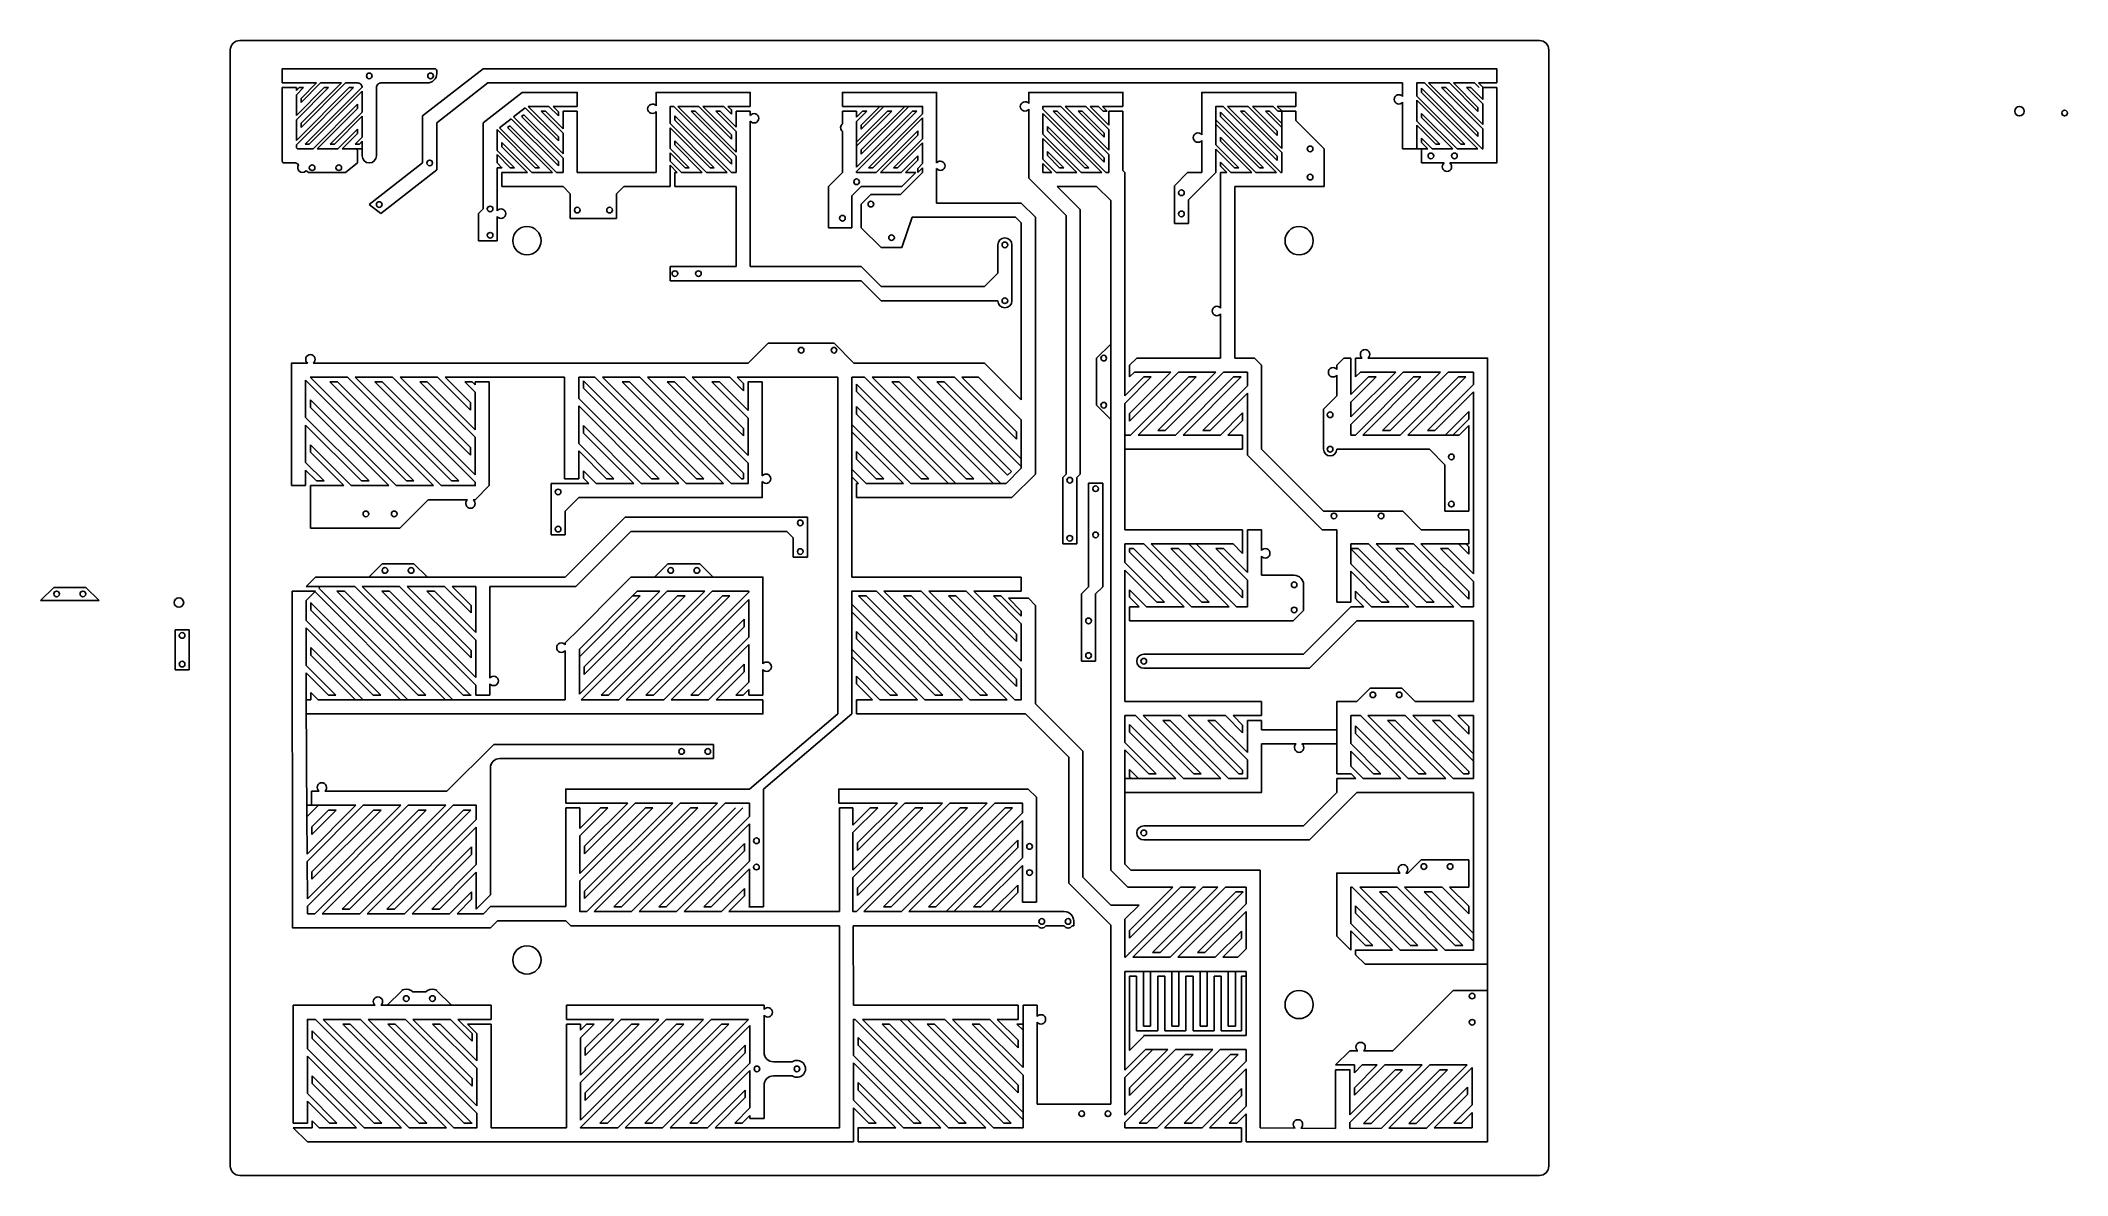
# Model space of a CAD drawing. Header units: centimetres. Extents: x 23.5 to 45.1, y 6.2 to 18.3.
import ezdxf

# ---------------------------------------------------------------- set-up
doc = ezdxf.new("R2010")
doc.units = ezdxf.units.CM
doc.header["$MEASUREMENT"] = 0
doc.layers.add('Circuit', color=7, linetype='Continuous', true_color=0x758f9f)

msp = doc.modelspace()

# ---------------------------------------------------------------- linework, layer by layer
at = {"layer": 'Circuit'}
for p, q in [((39.453, 18.3), (25.653, 18.3)), ((25.553, 18.2), (25.553, 6.35)), ((39.553, 18.2), (39.553, 6.35)), ((27.595, 17.5), (28.237, 18)), ((28.237, 18), (38.001, 18)), ((26.254, 17.85), (26.104, 17.85)), ((26.254, 17.8), (26.104, 17.8)), ((26.329, 17.8), (26.285, 17.8)), ((26.304, 17.686), (26.304, 17.642)), ((26.595, 17.8), (26.55, 17.8)), ((26.86, 17.8), (26.816, 17.8)), ((27.745, 17.427), (28.288, 17.85)), ((28.237, 17.427), (28.651, 17.75)), ((28.288, 17.85), (38.001, 17.85)), ((38.851, 17.85), (39.001, 17.85)), ((38.851, 17.8), (39.001, 17.8)), ((26.904, 17.579), (26.904, 17.623)), ((27.595, 17), (27.595, 17.5)), ((29.087, 17.6), (29.237, 17.6)), ((29.087, 17.55), (29.237, 17.55)), ((29.237, 16.9), (29.237, 17.55)), ((30.874, 17.519), (30.874, 17.563)), ((30.924, 17.6), (31.074, 17.6)), ((30.924, 17.55), (31.074, 17.55)), ((32.203, 17.6), (32.053, 17.6)), ((32.203, 17.55), (32.053, 17.55)), ((34.334, 17.55), (34.29, 17.55)), ((34.599, 17.55), (34.555, 17.55)), ((34.864, 17.55), (34.82, 17.55)), ((34.881, 17.6), (35.031, 17.6)), ((34.881, 17.55), (35.031, 17.55)), ((36.718, 17.6), (36.868, 17.6)), ((36.718, 17.552), (36.718, 17.55)), ((36.718, 17.55), (36.868, 17.55)), ((37.168, 17.15), (36.868, 17.45)), ((26.304, 17.421), (26.304, 17.376)), ((26.904, 17.314), (26.904, 17.358)), ((27.745, 16.927), (27.745, 17.427)), ((34.231, 17.387), (34.231, 17.343)), ((34.831, 17.274), (34.831, 17.318)), ((26.348, 17.2), (26.392, 17.2)), ((26.613, 17.2), (26.658, 17.2)), ((26.879, 17.2), (26.923, 17.2)), ((26.954, 17.15), (26.954, 17.075)), ((34.031, 17.02), (34.031, 16.9)), ((34.231, 17.122), (34.231, 17.078)), ((34.831, 17.008), (34.831, 17.053)), ((37.168, 16.75), (37.168, 17.15)), ((38.151, 17.15), (38.001, 17.15)), ((38.151, 17.15), (38.201, 17.15)), ((38.201, 17.15), (38.201, 17)), ((26.365, 16.913), (26.382, 16.9)), ((26.775, 16.9), (26.382, 16.9)), ((26.904, 17), (26.775, 16.9)), ((27.595, 17), (27.029, 16.558)), ((27.745, 16.927), (27.214, 16.512)), ((28.387, 16.95), (28.437, 16.95)), ((28.387, 16.9), (28.387, 16.75)), ((28.437, 16.825), (28.437, 16.9)), ((28.437, 16.9), (28.487, 16.9)), ((28.437, 16.825), (28.437, 16.75)), ((29.237, 16.9), (30.074, 16.9)), ((30.224, 16.9), (30.224, 16.75)), ((30.274, 16.9), (30.274, 16.75)), ((31.903, 16.75), (32.053, 16.9)), ((32.832, 16.9), (32.682, 16.75)), ((32.903, 16.9), (32.753, 16.75)), ((32.853, 16.9), (32.854, 16.9)), ((34.031, 16.9), (34.031, 16.838)), ((34.031, 16.838), (34.427, 16.443)), ((34.359, 16.95), (34.404, 16.95)), ((34.625, 16.95), (34.669, 16.95)), ((35.052, 16.9), (35.031, 16.92)), ((35.052, 14.778), (35.052, 16.9)), ((35.718, 16.9), (35.577, 16.759)), ((35.868, 16.9), (35.718, 16.9)), ((35.727, 16.609), (36.018, 16.9)), ((36.068, 16.9), (36.068, 15.458)), ((38.521, 17), (38.501, 17)), ((28.237, 16.75), (28.237, 16.512)), ((28.387, 16.493), (28.387, 16.75)), ((28.437, 16.75), (29.087, 16.75)), ((29.087, 16.75), (29.162, 16.674)), ((29.162, 16.674), (29.162, 16.412)), ((29.73, 16.75), (29.655, 16.674)), ((29.655, 16.412), (29.655, 16.674)), ((29.73, 16.75), (30.074, 16.75)), ((30.924, 16.75), (30.924, 15.9)), ((30.924, 16.75), (30.924, 15.9)), ((31.074, 16.75), (31.074, 15.9)), ((31.903, 16.75), (31.903, 16.313)), ((32.253, 16.75), (32.153, 16.65)), ((32.153, 16.65), (32.153, 16.313)), ((32.377, 16.75), (32.253, 16.75)), ((32.253, 16.563), (32.355, 16.665)), ((32.355, 16.665), (32.668, 16.665)), ((32.668, 16.665), (32.753, 16.75)), ((33.053, 16.575), (33.053, 16.75)), ((33.053, 16.575), (33.952, 16.575)), ((33.952, 16.575), (34.102, 16.425)), ((34.331, 16.75), (34.577, 16.505)), ((34.902, 16.6), (34.752, 16.75)), ((34.902, 14.928), (34.902, 16.6)), ((35.577, 16.759), (35.577, 16.359)), ((35.727, 16.359), (35.727, 16.609)), ((36.218, 16.75), (36.218, 14.928)), ((36.868, 16.75), (37.168, 16.75)), ((27.029, 16.558), (27.15, 16.463)), ((27.214, 16.512), (27.15, 16.463)), ((28.187, 16.462), (28.237, 16.512)), ((28.187, 16.175), (28.187, 16.462)), ((28.387, 16.175), (28.387, 16.433)), ((29.162, 16.412), (29.655, 16.412)), ((32.253, 16.313), (32.253, 16.563)), ((32.793, 16.425), (32.684, 16.101)), ((32.793, 16.425), (33.053, 16.425)), ((33.053, 16.425), (33.89, 16.425)), ((33.89, 16.425), (33.952, 16.363)), ((33.952, 14.484), (33.952, 16.363)), ((34.102, 14.899), (34.102, 16.425)), ((34.427, 13.697), (34.427, 16.443)), ((34.577, 16.505), (34.577, 16.417)), ((34.577, 13.697), (34.577, 16.417)), ((35.577, 16.359), (35.727, 16.359)), ((28.237, 16.175), (28.187, 16.175)), ((28.237, 16.175), (28.387, 16.175)), ((32.153, 16.313), (31.903, 16.313)), ((32.253, 16.313), (32.465, 16.101)), ((32.465, 16.101), (32.684, 16.101)), ((33.702, 15.83), (33.702, 16.13)), ((33.852, 15.538), (33.852, 16.13)), ((30.224, 15.75), (30.224, 15.9)), ((30.224, 15.9), (30.924, 15.9)), ((30.924, 15.75), (30.224, 15.75)), ((30.924, 15.75), (31.524, 15.75)), ((31.074, 15.9), (31.537, 15.9)), ((31.524, 15.75), (32.253, 15.75)), ((31.537, 15.9), (32.253, 15.9)), ((32.253, 15.9), (32.465, 15.688)), ((32.253, 15.75), (32.465, 15.538)), ((33.56, 15.688), (33.702, 15.83)), ((32.465, 15.688), (33.56, 15.688)), ((32.465, 15.538), (33.56, 15.538)), ((33.56, 15.538), (33.702, 15.538)), ((36.068, 14.928), (36.068, 15.398)), ((36.068, 15.398), (36.068, 14.928)), ((31.052, 14.876), (31.264, 15.088)), ((31.264, 15.088), (31.963, 15.088)), ((32.175, 14.876), (31.963, 15.088)), ((34.752, 14.928), (34.902, 15.078)), ((28.303, 14.876), (31.052, 14.876)), ((32.175, 14.876), (33.56, 14.876)), ((33.56, 14.876), (33.952, 14.484)), ((34.752, 14.928), (34.752, 14.428)), ((35.102, 14.853), (35.177, 14.928)), ((35.102, 14.853), (35.102, 14.778)), ((36.502, 14.853), (36.427, 14.928)), ((37.377, 14.928), (37.302, 14.853)), ((37.452, 14.778), (37.452, 14.928)), ((37.502, 14.778), (37.502, 14.928)), ((28.153, 14.726), (28.303, 14.726)), ((28.153, 14.676), (28.303, 14.676)), ((28.303, 14.726), (29.103, 14.726)), ((29.253, 14.726), (29.424, 14.726)), ((29.504, 14.726), (29.901, 14.726)), ((29.713, 14.676), (29.792, 14.676)), ((29.981, 14.726), (30.379, 14.726)), ((30.19, 14.676), (30.27, 14.676)), ((30.458, 14.726), (30.856, 14.726)), ((30.667, 14.676), (30.747, 14.676)), ((30.936, 14.726), (31.052, 14.726)), ((31.052, 14.726), (31.202, 14.726)), ((31.052, 14.676), (31.202, 14.676)), ((31.202, 14.726), (32.002, 14.726)), ((32.152, 14.726), (32.288, 14.726)), ((32.367, 14.726), (32.765, 14.726)), ((32.577, 14.676), (32.656, 14.676)), ((32.845, 14.726), (33.243, 14.726)), ((33.054, 14.676), (33.133, 14.676)), ((33.322, 14.726), (33.498, 14.726)), ((33.498, 14.726), (33.952, 14.272)), ((35.102, 14.778), (35.102, 14.728)), ((35.102, 14.728), (35.152, 14.778)), ((37.502, 14.728), (37.552, 14.778)), ((34.752, 14.428), (34.902, 14.278)), ((37.302, 14.528), (37.16, 14.387)), ((37.16, 14.387), (37.16, 13.961)), ((38.702, 14.211), (38.602, 14.111)), ((35.052, 14.111), (35.052, 13.105)), ((36.302, 14.111), (36.302, 13.961)), ((36.352, 14.111), (36.352, 13.899)), ((38.702, 14.111), (38.702, 13.961)), ((38.752, 12.955), (38.752, 14.111)), ((34.902, 13.961), (34.902, 13.105)), ((36.352, 13.899), (37.145, 13.105)), ((36.502, 13.961), (37.16, 13.302)), ((38.45, 13.796), (38.286, 13.961)), ((38.45, 13.302), (38.45, 13.796)), ((38.702, 13.961), (38.702, 13.302)), ((38.902, 13.961), (38.902, 9.46)), ((26.353, 13.574), (26.203, 13.574)), ((26.403, 13.424), (26.403, 13.574)), ((28.153, 13.424), (28.303, 13.574)), ((28.959, 13.303), (28.959, 13.597)), ((28.959, 13.597), (29.103, 13.597)), ((29.253, 13.647), (29.103, 13.647)), ((29.253, 13.597), (29.103, 13.597)), ((33.952, 13.76), (33.79, 13.597)), ((33.846, 13.725), (33.806, 13.685)), ((34.102, 13.697), (33.852, 13.447)), ((34.427, 13.697), (34.391, 13.662)), ((34.391, 13.662), (34.391, 12.955)), ((34.541, 13.662), (34.577, 13.697)), ((34.541, 12.955), (34.541, 13.662)), ((34.666, 13.602), (34.666, 12.499)), ((34.816, 13.602), (34.666, 13.602)), ((34.816, 12.499), (34.816, 13.602)), ((26.403, 13.424), (26.403, 13.124)), ((27.353, 13.124), (27.653, 13.424)), ((29.253, 13.447), (29.109, 13.303)), ((32.002, 13.447), (32.002, 11.151)), ((28.959, 13.303), (28.959, 13.053)), ((29.109, 13.303), (29.109, 13.053)), ((29.109, 12.603), (29.745, 13.239)), ((29.745, 13.239), (31.208, 13.239)), ((31.208, 13.239), (31.68, 13.239)), ((31.53, 13.239), (31.68, 13.239)), ((31.68, 13.239), (31.68, 12.814)), ((37.16, 13.302), (38.002, 13.302)), ((38.002, 13.302), (38.199, 13.105)), ((38.45, 13.302), (38.702, 13.302)), ((38.702, 13.302), (38.45, 13.302)), ((26.403, 13.124), (27.353, 13.124)), ((29.109, 13.053), (28.959, 13.053)), ((29.321, 12.603), (29.807, 13.089)), ((29.807, 13.089), (31.461, 13.089)), ((31.53, 13.02), (31.461, 13.089)), ((31.53, 13.02), (31.53, 12.814)), ((34.391, 12.955), (34.541, 12.955)), ((36.302, 12.855), (36.202, 12.955)), ((36.302, 12.955), (36.302, 13.105)), ((36.352, 12.955), (36.352, 13.105)), ((37.302, 13.105), (37.145, 13.105)), ((38.702, 13.105), (38.702, 12.955)), ((38.702, 12.926), (38.702, 12.846)), ((38.752, 12.955), (38.752, 12.955)), ((38.752, 12.955), (38.752, 12.637)), ((27.023, 12.603), (27.165, 12.744)), ((27.165, 12.744), (27.503, 12.744)), ((27.503, 12.744), (27.645, 12.603)), ((30.057, 12.603), (30.199, 12.744)), ((30.199, 12.744), (30.537, 12.744)), ((30.537, 12.744), (30.679, 12.603)), ((31.53, 12.814), (31.68, 12.814)), ((23.538, 12.353), (23.679, 12.494)), ((23.679, 12.494), (24.018, 12.494)), ((24.018, 12.494), (24.159, 12.353)), ((26.359, 12.503), (26.459, 12.603)), ((27.023, 12.603), (27.645, 12.603)), ((28.309, 12.603), (29.109, 12.603)), ((28.309, 12.503), (29.221, 12.503)), ((29.221, 12.503), (29.321, 12.603)), ((29.807, 12.603), (29.657, 12.453)), ((33.952, 12.453), (33.952, 12.603)), ((34.591, 12.424), (34.666, 12.499)), ((34.816, 12.499), (34.741, 12.424)), ((36.502, 12.622), (36.849, 12.622)), ((36.949, 12.522), (36.949, 12.25)), ((38.752, 12.558), (38.752, 12.288)), ((26.359, 12.453), (26.209, 12.453)), ((26.409, 12.332), (26.409, 12.252)), ((29.259, 12.054), (29.657, 12.453)), ((34.027, 12.378), (33.815, 12.378)), ((33.815, 12.378), (33.952, 12.241)), ((34.027, 12.378), (34.102, 12.303)), ((34.591, 11.71), (34.591, 12.424)), ((34.741, 11.71), (34.741, 12.424)), ((35.052, 12.288), (35.052, 12.138)), ((35.102, 12.288), (35.102, 12.138)), ((37.452, 12.288), (36.949, 11.785)), ((37.452, 12.338), (37.302, 12.338)), ((37.589, 12.288), (37.452, 12.288)), ((38.067, 12.288), (37.669, 12.288)), ((37.858, 12.338), (37.778, 12.338)), ((38.544, 12.288), (38.146, 12.288)), ((38.335, 12.338), (38.255, 12.338)), ((38.752, 12.288), (38.624, 12.288)), ((38.702, 12.449), (38.702, 12.369)), ((29.259, 12.054), (29.109, 11.904)), ((34.902, 12.138), (34.902, 11.282)), ((35.052, 12.138), (35.052, 11.282)), ((36.837, 12.138), (36.502, 12.138)), ((36.837, 12.138), (36.949, 12.25)), ((37.514, 12.138), (37.011, 11.635)), ((38.752, 12.138), (38.752, 11.282)), ((24.966, 12.044), (24.966, 11.619)), ((24.966, 12.044), (25.116, 12.044)), ((25.116, 12.044), (25.116, 11.619)), ((26.409, 11.854), (26.409, 11.774)), ((34.741, 11.71), (34.591, 11.71)), ((35.252, 11.785), (36.949, 11.785)), ((35.252, 11.635), (37.011, 11.635)), ((24.966, 11.619), (25.116, 11.619)), ((28.309, 11.351), (28.309, 11.471)), ((31.208, 11.351), (31.208, 11.621)), ((37.514, 11.282), (37.655, 11.424)), ((37.655, 11.424), (37.994, 11.424)), ((37.994, 11.424), (38.135, 11.282)), ((26.359, 11.301), (26.366, 10.058)), ((26.409, 11.377), (26.409, 11.301)), ((26.409, 11.302), (26.409, 11.302)), ((26.594, 11.351), (26.673, 11.351)), ((27.071, 11.351), (27.151, 11.351)), ((27.548, 11.351), (27.628, 11.351)), ((28.026, 11.351), (28.109, 11.351)), ((28.309, 11.351), (28.159, 11.351)), ((28.309, 11.301), (28.159, 11.301)), ((28.309, 11.301), (29.109, 11.301)), ((31.058, 11.351), (31.208, 11.351)), ((31.058, 11.301), (31.208, 11.301)), ((32.152, 11.301), (32.152, 11.151)), ((32.202, 11.301), (32.202, 11.151)), ((34.102, 11.257), (34.605, 10.754)), ((26.209, 11.151), (26.215, 10.33)), ((28.309, 11.151), (29.109, 11.151)), ((31.064, 10.353), (32.002, 11.151)), ((31.214, 10.353), (32.152, 11.151)), ((33.996, 11.151), (34.455, 10.692)), ((36.352, 11.132), (36.502, 11.132)), ((36.352, 11.082), (36.502, 11.082)), ((36.502, 10.982), (37.302, 10.982)), ((38.752, 11.132), (38.752, 10.728)), ((27.853, 10.33), (28.35, 10.827)), ((30.683, 10.827), (28.35, 10.827)), ((30.683, 10.827), (30.683, 10.677)), ((36.502, 10.832), (36.872, 10.832)), ((36.932, 10.832), (37.302, 10.832)), ((28.315, 10.58), (28.315, 10.58)), ((28.315, 10.33), (28.315, 10.577)), ((28.412, 10.677), (28.412, 10.677)), ((30.683, 10.677), (28.415, 10.677)), ((34.455, 10.692), (34.455, 9.355)), ((34.605, 10.754), (34.605, 9.417)), ((38.752, 10.649), (38.752, 10.465)), ((34.114, 10.265), (34.026, 10.353)), ((35.052, 9.554), (35.052, 10.465)), ((37.452, 10.515), (37.302, 10.515)), ((37.452, 10.465), (37.302, 10.465)), ((26.415, 10.33), (26.415, 10.18)), ((26.415, 10.33), (26.495, 10.33)), ((26.415, 10.33), (26.415, 10.18)), ((29.265, 10.203), (29.115, 10.203)), ((29.265, 10.153), (29.115, 10.153)), ((32.164, 10.203), (32.014, 10.203)), ((32.164, 10.153), (32.02, 10.153)), ((32.02, 9.052), (32.02, 10.153)), ((34.902, 10.315), (34.902, 9.492)), ((37.302, 10.315), (36.949, 9.962)), ((37.514, 10.315), (37.011, 9.812)), ((38.752, 10.315), (38.752, 9.46)), ((26.366, 10.058), (26.368, 9.663)), ((26.417, 9.95), (26.417, 9.871)), ((35.252, 9.962), (36.949, 9.962)), ((35.252, 9.812), (37.011, 9.812)), ((26.369, 9.584), (26.371, 9.188)), ((26.419, 9.475), (26.42, 9.396)), ((35.083, 9.311), (34.902, 9.492)), ((35.114, 9.492), (35.052, 9.554)), ((35.114, 9.492), (36.489, 9.492)), ((36.489, 9.492), (36.489, 6.755)), ((38.055, 9.46), (38.196, 9.601)), ((38.196, 9.601), (38.535, 9.601)), ((38.535, 9.601), (38.702, 9.601)), ((38.702, 9.601), (38.702, 9.46)), ((34.455, 9.355), (34.902, 8.908)), ((34.605, 9.417), (34.902, 9.12)), ((35.083, 9.311), (35.562, 9.311)), ((35.642, 9.311), (35.801, 9.311)), ((35.88, 9.311), (36.04, 9.311)), ((36.119, 9.311), (36.339, 9.311)), ((36.228, 9.261), (36.308, 9.261)), ((36.339, 9.311), (36.339, 9.133)), ((38.702, 9.46), (38.702, 9.31)), ((38.752, 9.46), (38.752, 9.31)), ((38.902, 9.46), (38.902, 8.492)), ((26.371, 9.109), (26.372, 9.029)), ((28.165, 9.079), (28.315, 9.229)), ((28.24, 9.029), (28.315, 9.104)), ((28.315, 9.104), (29.115, 9.104)), ((31.064, 9.102), (31.214, 9.102)), ((31.064, 9.052), (31.214, 9.052)), ((31.214, 9.052), (32.02, 9.052)), ((33.964, 9.152), (34.114, 9.152)), ((33.964, 9.052), (34.114, 9.052)), ((34.114, 9.052), (34.408, 9.052)), ((34.902, 9.12), (35.202, 9.12)), ((35.202, 9.12), (35.052, 8.97)), ((36.339, 9.054), (36.339, 8.656)), ((28.165, 9.029), (28.24, 9.029)), ((28.315, 8.879), (28.39, 8.954)), ((28.39, 8.954), (29.115, 8.954)), ((29.115, 8.954), (29.167, 8.902)), ((31.214, 8.902), (32.014, 8.902)), ((32.02, 8.057), (32.02, 8.902)), ((32.17, 8.057), (32.165, 8.902)), ((34.508, 8.952), (34.508, 8.902)), ((34.902, 7.006), (34.902, 8.908)), ((35.052, 8.567), (35.052, 8.97)), ((35.102, 8.771), (35.102, 8.85)), ((36.289, 8.845), (36.289, 8.765)), ((35.102, 8.612), (35.102, 8.617)), ((35.345, 8.617), (35.425, 8.617)), ((35.822, 8.617), (35.902, 8.617)), ((37.452, 8.642), (37.302, 8.792)), ((37.496, 8.642), (37.502, 8.642)), ((37.502, 8.642), (37.502, 8.592)), ((35.052, 8.567), (35.057, 8.567)), ((35.052, 8.417), (36.339, 8.417)), ((35.052, 7.528), (35.052, 8.417)), ((35.136, 8.567), (35.534, 8.567)), ((35.613, 8.567), (36.011, 8.567)), ((36.091, 8.567), (36.25, 8.567)), ((36.339, 8.417), (36.339, 7.736)), ((37.502, 8.592), (37.602, 8.492)), ((38.752, 8.492), (38.902, 8.492)), ((38.902, 8.492), (38.902, 6.606)), ((27.375, 8.212), (27.22, 8.057)), ((27.492, 8.199), (27.629, 8.199)), ((27.746, 8.212), (27.901, 8.057)), ((35.102, 8.367), (35.175, 8.367)), ((35.102, 7.578), (35.102, 8.367)), ((35.4, 8.367), (35.475, 8.367)), ((35.7, 8.367), (35.775, 8.367)), ((36, 8.367), (36.075, 8.367)), ((36.289, 8.367), (36.289, 7.786)), ((36.289, 8.367), (36.339, 8.367)), ((38.539, 8.215), (37.898, 7.573)), ((38.902, 8.215), (38.539, 8.215)), ((27.22, 8.057), (27.15, 8.057)), ((31.22, 8.057), (29.121, 8.057)), ((29.121, 8.057), (29.121, 7.907)), ((31.22, 8.012), (31.22, 8.057)), ((33.92, 7.907), (33.92, 8.057)), ((33.97, 7.907), (33.97, 8.057)), ((28.171, 7.857), (28.071, 7.857)), ((28.071, 7.857), (28.171, 7.757)), ((28.171, 7.907), (28.321, 7.907)), ((28.171, 7.857), (28.321, 7.857)), ((29.271, 7.907), (29.121, 7.907)), ((29.271, 7.857), (29.121, 7.857)), ((29.121, 7.857), (29.121, 6.756)), ((31.22, 7.557), (31.22, 7.952)), ((35.175, 7.786), (35.4, 7.786)), ((35.25, 7.836), (35.325, 7.836)), ((35.475, 7.786), (35.7, 7.786)), ((35.55, 7.836), (35.625, 7.836)), ((35.625, 7.786), (35.7, 7.786)), ((35.775, 7.786), (36, 7.786)), ((35.85, 7.836), (35.925, 7.836)), ((36.075, 7.786), (36.289, 7.786)), ((36.15, 7.836), (36.225, 7.836)), ((35.25, 7.736), (36.339, 7.736)), ((35.269, 7.586), (35.508, 7.586)), ((35.588, 7.586), (35.985, 7.586)), ((35.697, 7.536), (35.776, 7.536)), ((36.065, 7.586), (36.339, 7.586)), ((36.174, 7.536), (36.253, 7.536)), ((36.339, 7.586), (36.339, 7.463)), ((37.289, 7.423), (37.439, 7.573)), ((31.32, 7.457), (31.52, 7.457)), ((35.052, 7.368), (35.052, 7.528)), ((36.339, 7.383), (36.339, 6.986)), ((37.289, 7.423), (37.439, 7.423)), ((37.289, 7.373), (37.439, 7.373)), ((38.739, 7.397), (38.739, 6.999)), ((31.22, 6.856), (31.22, 7.207)), ((31.32, 7.307), (31.52, 7.307)), ((35.052, 6.891), (35.052, 7.289)), ((35.102, 7.1), (35.102, 7.18)), ((36.289, 7.174), (36.289, 7.095)), ((34.12, 7.006), (34.902, 7.006)), ((36.339, 6.906), (36.339, 6.756)), ((38.739, 6.92), (38.739, 6.756)), ((26.371, 6.806), (26.221, 6.806)), ((26.371, 6.756), (26.221, 6.756)), ((26.221, 6.756), (26.371, 6.606)), ((28.321, 6.756), (29.121, 6.756)), ((31.07, 6.856), (31.22, 6.856)), ((31.07, 6.756), (31.22, 6.756)), ((31.22, 6.756), (32.02, 6.756)), ((32.22, 6.756), (32.22, 6.606)), ((35.052, 6.756), (35.052, 6.812)), ((35.394, 6.756), (35.052, 6.756)), ((35.284, 6.806), (35.205, 6.806)), ((35.871, 6.756), (35.473, 6.756)), ((35.762, 6.806), (35.682, 6.806)), ((36.289, 6.756), (35.95, 6.756)), ((36.239, 6.806), (36.159, 6.806)), ((36.289, 6.756), (36.289, 6.606)), ((36.339, 6.756), (36.339, 6.606)), ((36.489, 6.755), (36.859, 6.753)), ((36.919, 6.752), (37.289, 6.75)), ((37.439, 6.799), (37.439, 6.799)), ((37.775, 6.751), (37.439, 6.749)), ((37.665, 6.8), (37.585, 6.8)), ((38.255, 6.753), (37.855, 6.751)), ((38.145, 6.803), (38.065, 6.802)), ((38.739, 6.756), (38.335, 6.754)), ((38.625, 6.805), (38.545, 6.805)), ((28.321, 6.606), (29.121, 6.606)), ((29.121, 6.606), (31.22, 6.606)), ((31.22, 6.606), (32.02, 6.606)), ((34.12, 6.606), (34.902, 6.606)), ((36.289, 6.606), (34.902, 6.606)), ((36.489, 6.606), (36.339, 6.606)), ((36.489, 6.606), (37.289, 6.606)), ((39.453, 6.25), (25.653, 6.25))]:
    msp.add_line(p, q, dxfattribs=at)
at = {"layer": 'Circuit', "linetype": 'Continuous'}
for p, q in [((26.254, 17.768), (26.285, 17.8)), ((26.254, 17.503), (26.55, 17.8)), ((26.254, 17.238), (26.816, 17.8)), ((26.254, 17.724), (26.329, 17.8)), ((26.254, 17.459), (26.595, 17.8)), ((26.254, 17.194), (26.86, 17.8)), ((26.304, 17.686), (26.468, 17.85)), ((26.304, 17.421), (26.733, 17.85)), ((26.304, 17.642), (26.512, 17.85)), ((26.304, 17.376), (26.777, 17.85)), ((26.348, 17.2), (26.953, 17.805)), ((26.392, 17.2), (26.954, 17.761)), ((38.661, 17.2), (38.151, 17.71)), ((38.617, 17.2), (38.151, 17.666)), ((38.844, 17.15), (38.201, 17.793)), ((38.8, 17.15), (38.201, 17.748)), ((38.801, 17.281), (38.232, 17.85)), ((38.801, 17.325), (38.277, 17.85)), ((38.851, 17.364), (38.415, 17.8)), ((38.851, 17.408), (38.459, 17.8)), ((38.801, 17.546), (38.498, 17.85)), ((38.801, 17.59), (38.542, 17.85)), ((38.851, 17.629), (38.68, 17.8)), ((38.851, 17.673), (38.724, 17.8)), ((38.813, 17.8), (38.763, 17.85)), ((38.851, 17.806), (38.807, 17.85)), ((26.431, 17.15), (26.904, 17.623)), ((26.475, 17.15), (26.904, 17.579)), ((26.613, 17.2), (26.954, 17.54)), ((26.658, 17.2), (26.954, 17.496)), ((29.037, 16.969), (28.536, 17.47)), ((29.037, 17.014), (28.561, 17.489)), ((29.087, 17.052), (28.646, 17.492)), ((29.087, 17.096), (28.671, 17.512)), ((29.037, 17.235), (28.685, 17.586)), ((29.037, 17.279), (28.715, 17.6)), ((29.087, 17.317), (28.854, 17.55)), ((29.087, 17.361), (28.898, 17.55)), ((29.037, 17.5), (28.936, 17.6)), ((29.037, 17.544), (28.981, 17.6)), ((30.874, 16.989), (30.262, 17.6)), ((30.874, 16.9), (30.274, 17.5)), ((30.83, 16.9), (30.274, 17.456)), ((30.874, 17.033), (30.306, 17.6)), ((30.924, 17.071), (30.445, 17.55)), ((30.924, 17.115), (30.489, 17.55)), ((30.874, 17.254), (30.527, 17.6)), ((30.874, 17.298), (30.572, 17.6)), ((30.924, 17.336), (30.71, 17.55)), ((30.924, 17.38), (30.754, 17.55)), ((30.874, 17.519), (30.793, 17.6)), ((30.874, 17.563), (30.837, 17.6)), ((32.203, 17.486), (32.267, 17.55)), ((32.203, 17.221), (32.532, 17.55)), ((32.203, 16.956), (32.797, 17.55)), ((32.203, 17.442), (32.311, 17.55)), ((32.203, 17.177), (32.576, 17.55)), ((32.203, 16.911), (32.841, 17.55)), ((32.253, 17.403), (32.449, 17.6)), ((32.253, 17.138), (32.714, 17.6)), ((32.253, 17.359), (32.493, 17.6)), ((32.253, 17.094), (32.759, 17.6)), ((32.33, 16.95), (32.903, 17.523)), ((32.374, 16.95), (32.903, 17.479)), ((34.851, 16.9), (34.181, 17.57)), ((34.807, 16.9), (34.181, 17.526)), ((34.831, 17.008), (34.29, 17.55)), ((34.831, 17.053), (34.334, 17.55)), ((34.881, 17.091), (34.372, 17.6)), ((34.881, 17.135), (34.416, 17.6)), ((34.831, 17.274), (34.555, 17.55)), ((34.831, 17.318), (34.599, 17.55)), ((34.881, 17.356), (34.637, 17.6)), ((34.881, 17.4), (34.682, 17.6)), ((34.82, 17.55), (34.77, 17.6)), ((34.864, 17.55), (34.814, 17.6)), ((36.525, 16.95), (36.018, 17.457)), ((36.708, 16.9), (36.068, 17.539)), ((36.663, 16.9), (36.068, 17.495)), ((36.668, 17.028), (36.096, 17.6)), ((36.668, 17.072), (36.14, 17.6)), ((36.718, 17.11), (36.279, 17.55)), ((36.718, 17.154), (36.323, 17.55)), ((36.668, 17.293), (36.361, 17.6)), ((36.668, 17.337), (36.405, 17.6)), ((36.718, 17.375), (36.544, 17.55)), ((36.718, 17.419), (36.588, 17.55)), ((36.676, 17.55), (36.626, 17.6)), ((36.718, 17.552), (36.67, 17.6)), ((38.396, 17.2), (38.151, 17.445)), ((38.579, 17.15), (38.201, 17.527)), ((38.535, 17.15), (38.201, 17.483)), ((26.696, 17.15), (26.904, 17.358)), ((26.74, 17.15), (26.904, 17.314)), ((26.879, 17.2), (26.954, 17.275)), ((26.923, 17.2), (26.954, 17.231)), ((28.791, 16.95), (28.387, 17.354)), ((28.835, 16.95), (28.412, 17.373)), ((28.974, 16.9), (28.497, 17.376)), ((29.018, 16.9), (28.522, 17.396)), ((30.691, 16.95), (30.224, 17.418)), ((30.647, 16.95), (30.224, 17.373)), ((30.609, 16.9), (30.274, 17.235)), ((32.412, 16.9), (32.853, 17.34)), ((32.456, 16.9), (32.853, 17.296)), ((32.595, 16.95), (32.903, 17.258)), ((34.586, 16.9), (34.181, 17.305)), ((34.542, 16.9), (34.181, 17.261)), ((34.669, 16.95), (34.231, 17.387)), ((34.625, 16.95), (34.231, 17.343)), ((36.481, 16.95), (36.018, 17.412)), ((36.442, 16.9), (36.068, 17.274)), ((36.398, 16.9), (36.068, 17.23)), ((38.352, 17.2), (38.151, 17.401)), ((38.314, 17.15), (38.201, 17.262)), ((38.269, 17.15), (38.201, 17.218)), ((28.57, 16.95), (28.387, 17.133)), ((28.526, 16.95), (28.387, 17.089)), ((28.753, 16.9), (28.437, 17.216)), ((28.708, 16.9), (28.437, 17.172)), ((30.426, 16.95), (30.224, 17.152)), ((30.382, 16.95), (30.224, 17.108)), ((30.344, 16.9), (30.224, 17.02)), ((30.564, 16.9), (30.274, 17.191)), ((32.639, 16.95), (32.903, 17.214)), ((32.677, 16.9), (32.853, 17.075)), ((32.722, 16.9), (32.853, 17.031)), ((34.321, 16.9), (34.181, 17.04)), ((34.404, 16.95), (34.231, 17.122)), ((34.359, 16.95), (34.231, 17.078)), ((36.26, 16.95), (36.018, 17.191)), ((36.216, 16.95), (36.018, 17.147)), ((36.177, 16.9), (36.068, 17.009)), ((28.437, 16.95), (28.387, 17.001)), ((30.299, 16.9), (30.224, 16.976)), ((32.853, 16.943), (32.903, 16.993)), ((32.854, 16.9), (32.903, 16.948)), ((34.277, 16.9), (34.181, 16.996)), ((34.188, 16.9), (34.181, 16.907)), ((36.133, 16.9), (36.068, 16.965)), ((27.423, 13.624), (26.353, 14.694)), ((27.503, 13.624), (26.401, 14.726)), ((27.712, 13.574), (26.61, 14.676)), ((27.791, 13.574), (26.69, 14.676)), ((27.901, 13.624), (26.799, 14.726)), ((27.98, 13.624), (26.879, 14.726)), ((28.153, 13.611), (27.088, 14.676)), ((28.153, 13.69), (27.167, 14.676)), ((28.103, 13.899), (27.276, 14.726)), ((28.103, 13.979), (27.356, 14.726)), ((28.153, 14.088), (27.565, 14.676)), ((28.153, 14.167), (27.644, 14.676)), ((28.103, 14.377), (27.754, 14.726)), ((28.103, 14.456), (27.833, 14.726)), ((28.153, 14.565), (28.042, 14.676)), ((28.153, 14.645), (28.122, 14.676)), ((30.393, 13.597), (29.303, 14.688)), ((30.503, 13.647), (29.424, 14.726)), ((30.582, 13.647), (29.504, 14.726)), ((30.791, 13.597), (29.713, 14.676)), ((30.871, 13.597), (29.792, 14.676)), ((30.98, 13.647), (29.901, 14.726)), ((31.002, 13.705), (29.981, 14.726)), ((31.052, 13.814), (30.19, 14.676)), ((31.052, 13.893), (30.27, 14.676)), ((31.002, 14.102), (30.379, 14.726)), ((31.002, 14.182), (30.458, 14.726)), ((31.052, 14.291), (30.667, 14.676)), ((31.052, 14.371), (30.747, 14.676)), ((31.002, 14.58), (30.856, 14.726)), ((31.002, 14.659), (30.936, 14.726)), ((33.257, 13.597), (32.202, 14.652)), ((33.366, 13.647), (32.288, 14.726)), ((33.446, 13.647), (32.367, 14.726)), ((33.655, 13.597), (32.577, 14.676)), ((33.734, 13.597), (32.656, 14.676)), ((33.806, 13.685), (32.765, 14.726)), ((33.846, 13.725), (32.845, 14.726)), ((33.952, 13.778), (33.054, 14.676)), ((33.952, 13.858), (33.133, 14.676)), ((33.902, 14.067), (33.243, 14.726)), ((33.902, 14.146), (33.322, 14.726)), ((35.052, 14.528), (35.252, 14.728)), ((35.052, 14.448), (35.331, 14.728)), ((35.102, 14.339), (35.541, 14.778)), ((35.102, 14.26), (35.62, 14.778)), ((35.112, 14.111), (35.729, 14.728)), ((35.192, 14.111), (35.809, 14.728)), ((35.401, 14.161), (36.018, 14.778)), ((35.48, 14.161), (36.097, 14.778)), ((35.589, 14.111), (36.206, 14.728)), ((35.669, 14.111), (36.286, 14.728)), ((37.452, 14.303), (37.927, 14.778)), ((37.452, 14.223), (38.007, 14.778)), ((37.452, 14.541), (37.638, 14.728)), ((37.452, 14.462), (37.718, 14.728)), ((37.499, 14.111), (38.116, 14.728)), ((37.578, 14.111), (38.195, 14.728)), ((37.787, 14.161), (38.404, 14.778)), ((37.867, 14.161), (38.484, 14.778)), ((37.976, 14.111), (38.593, 14.728)), ((38.055, 14.111), (38.673, 14.728)), ((38.264, 14.161), (38.752, 14.648)), ((27.314, 13.574), (26.403, 14.485)), ((30.105, 13.647), (29.253, 14.499)), ((30.025, 13.647), (29.253, 14.42)), ((30.314, 13.597), (29.303, 14.608)), ((33.178, 13.597), (32.202, 14.573)), ((35.878, 14.161), (36.352, 14.635)), ((35.958, 14.161), (36.352, 14.555)), ((38.344, 14.161), (38.752, 14.569)), ((27.026, 13.624), (26.353, 14.296)), ((26.946, 13.624), (26.353, 14.217)), ((27.235, 13.574), (26.403, 14.405)), ((29.916, 13.597), (29.303, 14.211)), ((32.78, 13.597), (32.152, 14.225)), ((32.969, 13.647), (32.202, 14.414)), ((32.889, 13.647), (32.202, 14.334)), ((36.067, 14.111), (36.302, 14.346)), ((36.146, 14.111), (36.302, 14.266)), ((38.453, 14.111), (38.702, 14.36)), ((38.533, 14.111), (38.702, 14.28)), ((26.837, 13.574), (26.403, 14.008)), ((29.627, 13.647), (29.253, 14.022)), ((29.837, 13.597), (29.303, 14.131)), ((32.7, 13.597), (32.152, 14.146)), ((26.548, 13.624), (26.353, 13.819)), ((26.757, 13.574), (26.403, 13.928)), ((29.548, 13.647), (29.253, 13.943)), ((32.491, 13.647), (32.202, 13.936)), ((32.412, 13.647), (32.202, 13.857)), ((26.469, 13.624), (26.353, 13.74)), ((29.439, 13.597), (29.303, 13.733)), ((29.359, 13.597), (29.303, 13.654)), ((32.303, 13.597), (32.152, 13.748)), ((32.223, 13.597), (32.152, 13.668)), ((35.869, 12.338), (35.252, 12.955)), ((35.948, 12.338), (35.331, 12.955)), ((36.302, 12.383), (35.729, 12.955)), ((36.302, 12.462), (35.809, 12.955)), ((38.255, 12.338), (37.638, 12.955)), ((38.335, 12.338), (37.718, 12.955)), ((38.702, 12.369), (38.116, 12.955)), ((38.702, 12.449), (38.195, 12.955)), ((38.702, 12.846), (38.593, 12.955)), ((38.702, 12.926), (38.672, 12.955)), ((35.471, 12.338), (35.052, 12.758)), ((35.68, 12.288), (35.102, 12.867)), ((35.76, 12.288), (35.143, 12.905)), ((36.158, 12.288), (35.54, 12.905)), ((36.237, 12.288), (35.62, 12.905)), ((36.352, 12.571), (36.018, 12.905)), ((36.352, 12.651), (36.097, 12.905)), ((38.067, 12.288), (37.452, 12.903)), ((37.858, 12.338), (37.452, 12.744)), ((38.146, 12.288), (37.529, 12.905)), ((38.544, 12.288), (37.927, 12.905)), ((38.624, 12.288), (38.006, 12.905)), ((38.752, 12.558), (38.404, 12.905)), ((38.752, 12.637), (38.484, 12.905)), ((27.628, 11.351), (26.493, 12.486)), ((28.026, 11.351), (26.874, 12.503)), ((28.105, 11.351), (26.954, 12.503)), ((28.109, 11.745), (27.351, 12.503)), ((28.109, 11.825), (27.431, 12.503)), ((28.109, 12.223), (27.829, 12.503)), ((28.109, 12.302), (27.908, 12.503)), ((35.392, 12.338), (35.052, 12.678)), ((37.778, 12.338), (37.452, 12.665)), ((27.439, 11.301), (26.409, 12.331)), ((27.548, 11.351), (26.453, 12.447)), ((27.837, 11.301), (26.685, 12.453)), ((27.917, 11.301), (26.765, 12.453)), ((28.159, 11.457), (27.163, 12.453)), ((28.159, 11.536), (27.242, 12.453)), ((28.159, 11.934), (27.64, 12.453)), ((28.159, 12.014), (27.72, 12.453)), ((29.259, 11.838), (29.874, 12.453)), ((29.259, 11.36), (30.302, 12.403)), ((29.259, 11.758), (29.904, 12.403)), ((29.28, 11.301), (30.381, 12.403)), ((29.309, 11.649), (30.113, 12.453)), ((29.309, 11.569), (30.193, 12.453)), ((29.489, 11.351), (30.59, 12.453)), ((29.568, 11.351), (30.67, 12.453)), ((29.677, 11.301), (30.779, 12.403)), ((29.757, 11.301), (30.858, 12.403)), ((29.966, 11.351), (31.058, 12.444)), ((30.046, 11.351), (31.058, 12.364)), ((33.117, 11.351), (32.152, 12.316)), ((33.326, 11.301), (32.224, 12.403)), ((33.405, 11.301), (32.304, 12.403)), ((33.515, 11.351), (32.413, 12.453)), ((33.594, 11.351), (32.492, 12.453)), ((33.803, 11.301), (32.702, 12.403)), ((33.883, 11.301), (32.781, 12.403)), ((33.902, 11.442), (32.89, 12.453)), ((33.902, 11.521), (32.97, 12.453)), ((33.952, 11.63), (33.179, 12.403)), ((33.952, 11.71), (33.258, 12.403)), ((33.902, 11.919), (33.368, 12.453)), ((33.902, 11.998), (33.447, 12.453)), ((33.952, 12.107), (33.656, 12.403)), ((33.952, 12.187), (33.736, 12.403)), ((35.282, 12.288), (35.102, 12.469)), ((35.203, 12.288), (35.102, 12.389)), ((37.669, 12.288), (37.502, 12.455)), ((37.589, 12.288), (37.502, 12.376)), ((27.151, 11.351), (26.359, 12.143)), ((27.071, 11.351), (26.359, 12.063)), ((27.36, 11.301), (26.409, 12.252)), ((30.155, 11.301), (31.008, 12.155)), ((30.234, 11.301), (31.008, 12.075)), ((33.037, 11.351), (32.152, 12.236)), ((26.962, 11.301), (26.409, 11.854)), ((30.443, 11.351), (31.058, 11.966)), ((30.523, 11.351), (31.058, 11.887)), ((32.639, 11.351), (32.152, 11.839)), ((32.928, 11.301), (32.202, 12.027)), ((32.849, 11.301), (32.202, 11.948)), ((26.673, 11.351), (26.359, 11.665)), ((26.882, 11.301), (26.409, 11.774)), ((30.632, 11.301), (31.008, 11.678)), ((32.56, 11.351), (32.152, 11.759)), ((26.594, 11.351), (26.359, 11.586)), ((30.711, 11.301), (31.008, 11.598)), ((30.921, 11.351), (31.058, 11.489)), ((31, 11.351), (31.058, 11.41)), ((32.451, 11.301), (32.202, 11.55)), ((32.371, 11.301), (32.202, 11.47)), ((26.485, 11.301), (26.409, 11.377)), ((35.673, 10.465), (35.102, 11.037)), ((35.783, 10.515), (35.165, 11.132)), ((35.862, 10.515), (35.245, 11.132)), ((36.071, 10.465), (35.454, 11.082)), ((36.151, 10.465), (35.534, 11.082)), ((36.26, 10.515), (35.643, 11.132)), ((36.302, 10.553), (35.722, 11.132)), ((36.352, 10.662), (35.931, 11.082)), ((36.352, 10.742), (36.011, 11.082)), ((36.302, 10.951), (36.12, 11.132)), ((36.302, 11.03), (36.2, 11.132)), ((38.06, 10.465), (37.502, 11.024)), ((38.169, 10.515), (37.552, 11.132)), ((38.249, 10.515), (37.631, 11.132)), ((38.458, 10.465), (37.841, 11.082)), ((38.537, 10.465), (37.92, 11.082)), ((38.646, 10.515), (38.029, 11.132)), ((38.702, 10.539), (38.109, 11.132)), ((38.752, 10.649), (38.318, 11.082)), ((38.752, 10.728), (38.397, 11.082)), ((38.702, 10.937), (38.506, 11.132)), ((38.702, 11.017), (38.586, 11.132)), ((38.752, 11.126), (38.745, 11.132)), ((35.385, 10.515), (35.052, 10.848)), ((35.305, 10.515), (35.052, 10.769)), ((35.594, 10.465), (35.102, 10.957)), ((37.771, 10.515), (37.452, 10.835)), ((37.98, 10.465), (37.502, 10.944)), ((35.196, 10.465), (35.102, 10.56)), ((37.692, 10.515), (37.452, 10.755)), ((37.583, 10.465), (37.452, 10.596)), ((35.117, 10.465), (35.102, 10.48)), ((37.503, 10.465), (37.452, 10.517)), ((26.366, 10.058), (26.488, 10.18)), ((26.368, 9.663), (26.886, 10.18)), ((26.369, 9.584), (26.965, 10.18)), ((26.371, 9.188), (27.363, 10.18)), ((26.371, 9.109), (27.442, 10.18)), ((26.417, 9.95), (26.597, 10.13)), ((26.417, 9.871), (26.676, 10.13)), ((26.419, 9.475), (27.074, 10.13)), ((26.42, 9.396), (27.154, 10.13)), ((26.45, 9.029), (27.551, 10.13)), ((26.529, 9.029), (27.631, 10.13)), ((26.739, 9.079), (27.84, 10.18)), ((26.818, 9.079), (27.92, 10.18)), ((26.927, 9.029), (28.029, 10.13)), ((27.007, 9.029), (28.108, 10.13)), ((29.265, 9.934), (29.484, 10.153)), ((29.265, 9.457), (29.961, 10.153)), ((29.265, 9.855), (29.563, 10.153)), ((29.265, 9.378), (30.041, 10.153)), ((29.315, 9.746), (29.773, 10.203)), ((29.315, 9.268), (30.25, 10.203)), ((29.315, 9.666), (29.852, 10.203)), ((29.315, 9.189), (30.329, 10.203)), ((29.337, 9.052), (30.438, 10.153)), ((29.416, 9.052), (30.518, 10.153)), ((29.626, 9.102), (30.727, 10.203)), ((29.705, 9.102), (30.807, 10.203)), ((29.814, 9.052), (30.916, 10.153)), ((29.894, 9.052), (30.995, 10.153)), ((32.164, 9.97), (32.348, 10.153)), ((32.164, 9.493), (32.825, 10.153)), ((32.164, 9.89), (32.427, 10.153)), ((32.164, 9.413), (32.905, 10.153)), ((32.201, 9.052), (33.302, 10.153)), ((32.214, 9.781), (32.636, 10.203)), ((32.214, 9.304), (33.114, 10.203)), ((32.214, 9.702), (32.716, 10.203)), ((32.214, 9.224), (33.193, 10.203)), ((32.28, 9.052), (33.382, 10.153)), ((32.489, 9.102), (33.591, 10.203)), ((32.569, 9.102), (33.67, 10.203)), ((32.678, 9.052), (33.78, 10.153)), ((32.758, 9.052), (33.859, 10.153)), ((27.216, 9.079), (28.165, 10.028)), ((27.295, 9.079), (28.165, 9.948)), ((30.103, 9.102), (31.064, 10.063)), ((30.182, 9.102), (31.064, 9.984)), ((32.967, 9.102), (33.964, 10.099)), ((33.046, 9.102), (33.964, 10.019)), ((27.404, 9.029), (28.115, 9.739)), ((30.291, 9.052), (31.014, 9.775)), ((30.371, 9.052), (31.014, 9.695)), ((33.155, 9.052), (33.914, 9.81)), ((33.235, 9.052), (33.914, 9.731)), ((27.484, 9.029), (28.115, 9.659)), ((27.693, 9.079), (28.165, 9.55)), ((27.773, 9.079), (28.165, 9.471)), ((30.58, 9.102), (31.064, 9.586)), ((30.66, 9.102), (31.064, 9.506)), ((33.444, 9.102), (33.964, 9.622)), ((33.523, 9.102), (33.964, 9.542)), ((27.882, 9.029), (28.115, 9.262)), ((30.769, 9.052), (31.014, 9.297)), ((33.633, 9.052), (33.914, 9.333)), ((35.057, 8.567), (35.801, 9.311)), ((35.102, 8.85), (35.562, 9.311)), ((35.102, 8.771), (35.642, 9.311)), ((35.136, 8.567), (35.88, 9.311)), ((35.345, 8.617), (36.04, 9.311)), ((35.425, 8.617), (36.119, 9.311)), ((35.534, 8.567), (36.228, 9.261)), ((35.613, 8.567), (36.308, 9.261)), ((38.083, 8.692), (37.466, 9.31)), ((38.162, 8.692), (37.545, 9.31)), ((38.371, 8.642), (37.754, 9.26)), ((38.451, 8.642), (37.834, 9.26)), ((38.56, 8.692), (37.943, 9.31)), ((38.64, 8.692), (38.022, 9.31)), ((38.752, 8.739), (38.231, 9.26)), ((38.752, 8.819), (38.311, 9.26)), ((38.702, 9.028), (38.42, 9.31)), ((38.702, 9.108), (38.5, 9.31)), ((27.961, 9.029), (28.115, 9.182)), ((30.848, 9.052), (31.014, 9.218)), ((31.057, 9.102), (31.064, 9.109)), ((33.712, 9.052), (33.914, 9.253)), ((35.822, 8.617), (36.339, 9.133)), ((35.902, 8.617), (36.339, 9.054)), ((37.974, 8.642), (37.502, 9.114)), ((36.011, 8.567), (36.289, 8.845)), ((37.685, 8.692), (37.452, 8.926)), ((37.605, 8.692), (37.452, 8.846)), ((37.894, 8.642), (37.502, 9.035)), ((36.091, 8.567), (36.289, 8.765)), ((36.25, 8.567), (36.339, 8.656)), ((35.25, 7.836), (35.25, 8.417)), ((35.325, 7.836), (35.325, 8.417)), ((35.55, 7.836), (35.55, 8.417)), ((35.625, 7.836), (35.625, 8.417)), ((35.85, 7.836), (35.85, 8.417)), ((35.925, 7.836), (35.925, 8.417)), ((36.15, 7.836), (36.15, 8.417)), ((36.225, 7.836), (36.225, 8.417)), ((35.175, 7.786), (35.175, 8.367)), ((35.4, 7.786), (35.4, 8.367)), ((35.475, 7.786), (35.475, 8.367)), ((35.7, 7.786), (35.7, 8.367)), ((35.775, 7.786), (35.775, 8.367)), ((36, 7.786), (36, 8.367)), ((36.075, 7.786), (36.075, 8.367)), ((27.451, 6.756), (26.421, 7.785)), ((27.56, 6.806), (26.458, 7.907)), ((27.639, 6.806), (26.538, 7.907)), ((27.848, 6.756), (26.747, 7.857)), ((27.928, 6.756), (26.826, 7.857)), ((28.037, 6.806), (26.935, 7.907)), ((28.117, 6.806), (27.015, 7.907)), ((28.171, 6.91), (27.224, 7.857)), ((28.171, 6.99), (27.304, 7.857)), ((28.121, 7.199), (27.413, 7.907)), ((28.121, 7.279), (27.492, 7.907)), ((28.171, 7.388), (27.701, 7.857)), ((28.171, 7.467), (27.781, 7.857)), ((28.121, 7.676), (27.89, 7.907)), ((28.121, 7.756), (27.97, 7.907)), ((29.271, 7.793), (29.336, 7.857)), ((29.271, 7.315), (29.813, 7.857)), ((29.271, 6.838), (30.29, 7.857)), ((29.271, 7.713), (29.415, 7.857)), ((29.271, 7.236), (29.893, 7.857)), ((29.271, 6.758), (30.37, 7.857)), ((29.321, 7.604), (29.624, 7.907)), ((29.321, 7.127), (30.102, 7.907)), ((29.321, 7.524), (29.704, 7.907)), ((29.321, 7.047), (30.181, 7.907)), ((29.477, 6.806), (30.579, 7.907)), ((29.557, 6.806), (30.658, 7.907)), ((29.666, 6.756), (30.768, 7.857)), ((29.746, 6.756), (30.847, 7.857)), ((29.955, 6.806), (31.056, 7.907)), ((30.034, 6.806), (31.07, 7.842)), ((33.287, 6.806), (32.186, 7.907)), ((33.367, 6.806), (32.265, 7.907)), ((33.576, 6.756), (32.474, 7.857)), ((33.655, 6.756), (32.554, 7.857)), ((33.765, 6.806), (32.663, 7.907)), ((33.844, 6.806), (32.742, 7.907)), ((33.97, 6.839), (32.952, 7.857)), ((33.97, 6.919), (33.031, 7.857)), ((33.92, 7.128), (33.14, 7.907)), ((33.92, 7.207), (33.22, 7.907)), ((33.97, 7.316), (33.429, 7.857)), ((33.97, 7.396), (33.508, 7.857)), ((33.92, 7.605), (33.618, 7.907)), ((33.92, 7.685), (33.697, 7.907)), ((33.97, 7.794), (33.906, 7.857)), ((27.162, 6.806), (26.371, 7.596)), ((27.371, 6.756), (26.421, 7.705)), ((30.143, 6.756), (31.02, 7.633)), ((30.223, 6.756), (31.02, 7.553)), ((33.178, 6.756), (32.22, 7.714)), ((33.099, 6.756), (32.22, 7.634)), ((35.052, 7.368), (35.269, 7.586)), ((35.052, 7.289), (35.349, 7.586)), ((35.052, 6.891), (35.697, 7.536)), ((35.052, 6.812), (35.776, 7.536)), ((35.102, 7.578), (35.26, 7.736)), ((35.102, 7.18), (35.508, 7.586)), ((35.102, 7.1), (35.588, 7.586)), ((35.205, 6.806), (35.985, 7.586)), ((35.284, 6.806), (36.065, 7.586)), ((35.394, 6.756), (36.174, 7.536)), ((35.473, 6.756), (36.253, 7.536)), ((27.082, 6.806), (26.371, 7.517)), ((30.432, 6.806), (31.07, 7.444)), ((30.511, 6.806), (31.07, 7.365)), ((32.889, 6.806), (32.17, 7.525)), ((32.81, 6.806), (32.17, 7.445)), ((35.682, 6.806), (36.339, 7.463)), ((35.762, 6.806), (36.339, 7.383)), ((37.439, 7.37), (37.443, 7.373)), ((37.439, 6.892), (37.92, 7.373)), ((37.439, 6.813), (37.999, 7.373)), ((37.489, 7.181), (37.731, 7.423)), ((37.489, 7.34), (37.572, 7.423)), ((37.489, 7.101), (37.811, 7.423)), ((37.585, 6.8), (38.209, 7.423)), ((37.665, 6.8), (38.288, 7.423)), ((37.775, 6.751), (38.397, 7.373)), ((37.855, 6.751), (38.477, 7.373)), ((38.065, 6.802), (38.686, 7.423)), ((38.145, 6.803), (38.739, 7.397)), ((26.685, 6.806), (26.371, 7.119)), ((26.973, 6.756), (26.421, 7.308)), ((26.894, 6.756), (26.421, 7.228)), ((30.621, 6.756), (31.02, 7.155)), ((32.701, 6.756), (32.22, 7.236)), ((32.621, 6.756), (32.22, 7.157)), ((35.871, 6.756), (36.289, 7.174)), ((38.255, 6.753), (38.689, 7.188)), ((38.335, 6.754), (38.689, 7.108)), ((26.605, 6.806), (26.371, 7.039)), ((30.7, 6.756), (31.02, 7.076)), ((30.909, 6.806), (31.07, 6.967)), ((30.989, 6.806), (31.07, 6.887)), ((32.412, 6.806), (32.17, 7.048)), ((32.333, 6.806), (32.17, 6.968)), ((35.95, 6.756), (36.289, 7.095)), ((36.159, 6.806), (36.339, 6.986)), ((36.239, 6.806), (36.339, 6.906)), ((38.545, 6.805), (38.739, 6.999)), ((38.625, 6.805), (38.739, 6.92)), ((26.496, 6.756), (26.421, 6.83)), ((32.224, 6.756), (32.22, 6.759)), ((38.735, 6.756), (38.739, 6.76))]:
    msp.add_line(p, q, dxfattribs=at)
at = {"layer": 'Circuit'}
for points in [[(27.104, 18), (26.104, 18), (26.104, 17.85)], [(39.001, 17.85), (39.001, 18), (38.001, 18)], [(26.468, 17.85), (26.254, 17.85)], [(26.254, 17.8), (26.254, 17.768)], [(26.254, 17.724), (26.254, 17.503)], [(26.733, 17.85), (26.512, 17.85)], [(26.954, 17.54), (26.954, 17.761)], [(29.237, 17.6), (29.237, 17.75), (28.651, 17.75)], [(31.074, 17.6), (31.074, 17.75), (30.074, 17.75), (30.074, 17.605)], [(33.053, 17), (33.053, 17.75), (32.053, 17.75), (32.053, 17.6)], [(35.031, 17.6), (35.031, 17.75), (34.031, 17.75), (34.031, 17.63)], [(36.868, 17.6), (36.868, 17.75), (35.868, 17.75), (35.868, 17.3)], [(38.001, 17.85), (38.001, 17.705)], [(38.232, 17.85), (38.151, 17.85), (38.151, 17.71)], [(38.151, 17.666), (38.151, 17.445)], [(38.201, 17.793), (38.201, 17.748)], [(38.498, 17.85), (38.277, 17.85)], [(38.459, 17.8), (38.415, 17.8)], [(38.501, 17), (39.001, 17), (39.001, 17.8)], [(38.763, 17.85), (38.542, 17.85)], [(38.724, 17.8), (38.68, 17.8)], [(38.851, 17.85), (38.807, 17.85)], [(38.851, 17.673), (38.851, 17.806)], [(26.254, 17.459), (26.254, 17.238)], [(26.954, 17.275), (26.954, 17.496)], [(28.536, 17.47), (28.412, 17.373)], [(28.685, 17.586), (28.561, 17.489)], [(28.671, 17.512), (28.646, 17.492)], [(28.936, 17.6), (28.715, 17.6)], [(28.721, 17.55), (28.72, 17.55)], [(28.898, 17.55), (28.854, 17.55)], [(29.087, 17.6), (28.981, 17.6)], [(29.037, 17.5), (29.037, 17.544)], [(29.087, 17.361), (29.087, 17.55)], [(30.074, 17.545), (30.074, 16.9)], [(30.262, 17.6), (30.224, 17.6), (30.224, 17.418)], [(30.274, 17.5), (30.274, 17.456)], [(30.527, 17.6), (30.306, 17.6)], [(30.489, 17.55), (30.445, 17.55)], [(30.793, 17.6), (30.572, 17.6)], [(30.754, 17.55), (30.71, 17.55)], [(30.924, 17.6), (30.837, 17.6)], [(30.924, 17.38), (30.924, 17.55)], [(31.074, 17.505), (31.074, 17.55)], [(31.074, 16.75), (31.074, 17.445)], [(32.053, 17.55), (32.053, 17.415)], [(32.903, 17.523), (32.903, 17.6), (32.203, 17.6)], [(32.203, 17.55), (32.203, 17.486)], [(32.203, 17.442), (32.203, 16.956)], [(32.311, 17.55), (32.267, 17.55)], [(32.576, 17.55), (32.532, 17.55)], [(32.841, 17.55), (32.797, 17.55)], [(32.903, 17.258), (32.903, 17.479)], [(34.031, 17.57), (34.031, 17.02)], [(34.372, 17.6), (34.181, 17.6), (34.181, 17.57)], [(34.181, 17.526), (34.181, 17.305)], [(34.637, 17.6), (34.416, 17.6)], [(34.77, 17.6), (34.682, 17.6)], [(34.881, 17.6), (34.814, 17.6)], [(34.881, 17.4), (34.881, 17.55)], [(35.031, 16.92), (35.031, 17.55)], [(36.096, 17.6), (36.018, 17.6), (36.018, 17.191)], [(36.068, 17.539), (36.068, 17.495)], [(36.361, 17.6), (36.14, 17.6)], [(36.323, 17.55), (36.279, 17.55)], [(36.626, 17.6), (36.405, 17.6)], [(36.588, 17.55), (36.544, 17.55)], [(36.718, 17.6), (36.67, 17.6)], [(36.718, 17.55), (36.676, 17.55)], [(36.718, 17.154), (36.718, 17.55)], [(36.868, 17.45), (36.868, 17.55)], [(38.001, 17.645), (38.001, 17.15)], [(38.201, 17.527), (38.201, 17.483)], [(38.801, 17.546), (38.801, 17.59)], [(38.851, 17.408), (38.851, 17.629)], [(26.884, 17.15), (26.954, 17.15), (26.954, 17.231)], [(28.237, 17.427), (28.237, 16.75)], [(28.387, 17.354), (28.387, 17.353), (28.387, 17.133)], [(28.522, 17.396), (28.497, 17.376)], [(29.037, 17.235), (29.037, 17.279)], [(29.087, 17.096), (29.087, 17.317)], [(30.224, 17.373), (30.224, 17.152)], [(30.274, 17.235), (30.274, 17.191)], [(30.874, 17.254), (30.874, 17.298)], [(30.924, 17.115), (30.924, 17.336)], [(32.053, 17.335), (32.053, 16.9)], [(32.253, 17.403), (32.253, 17.359)], [(32.853, 17.296), (32.853, 17.34)], [(34.181, 17.261), (34.181, 17.04)], [(34.881, 17.135), (34.881, 17.356)], [(35.868, 17.24), (35.868, 16.9)], [(36.068, 17.274), (36.068, 17.23)], [(36.668, 17.293), (36.668, 17.337)], [(38.151, 17.401), (38.151, 17.15)], [(38.201, 17.262), (38.201, 17.218)], [(38.801, 17.281), (38.801, 17.325)], [(38.844, 17.15), (38.851, 17.15), (38.851, 17.364)], [(26.475, 17.15), (26.696, 17.15)], [(28.387, 17.089), (28.387, 17.001)], [(28.437, 17.216), (28.437, 17.172)], [(29.018, 16.9), (29.087, 16.9), (29.087, 17.052)], [(29.037, 16.969), (29.037, 17.014)], [(30.224, 17.108), (30.224, 17.02)], [(30.874, 16.9), (30.924, 16.9), (30.924, 17.071)], [(30.874, 16.989), (30.874, 17.033)], [(32.253, 17.138), (32.253, 17.094)], [(32.853, 17.031), (32.853, 17.075)], [(32.903, 16.993), (32.903, 17.214)], [(34.851, 16.9), (34.881, 16.9), (34.881, 17.091)], [(36.018, 17.147), (36.018, 16.9)], [(36.068, 17.009), (36.068, 16.965)], [(36.668, 17.028), (36.668, 17.072)], [(36.708, 16.9), (36.718, 16.9), (36.718, 17.11)], [(38.201, 17.15), (38.269, 17.15)], [(38.314, 17.15), (38.535, 17.15)], [(38.352, 17.2), (38.396, 17.2)], [(38.579, 17.15), (38.8, 17.15)], [(38.617, 17.2), (38.661, 17.2)], [(28.387, 16.95), (28.387, 16.9)], [(28.437, 16.951), (28.437, 16.95), (28.437, 16.95)], [(28.437, 16.9), (28.708, 16.9)], [(28.526, 16.95), (28.57, 16.95)], [(28.753, 16.9), (28.974, 16.9)], [(28.791, 16.95), (28.835, 16.95)], [(30.224, 16.976), (30.224, 16.9)], [(30.274, 16.9), (30.299, 16.9)], [(30.344, 16.9), (30.564, 16.9)], [(30.382, 16.95), (30.426, 16.95)], [(30.609, 16.9), (30.83, 16.9)], [(30.647, 16.95), (30.691, 16.95)], [(32.203, 16.911), (32.203, 16.9), (32.412, 16.9)], [(32.33, 16.95), (32.374, 16.95)], [(32.456, 16.9), (32.677, 16.9)], [(32.595, 16.95), (32.639, 16.95)], [(32.722, 16.9), (32.832, 16.9)], [(32.853, 16.9), (32.853, 16.943)], [(32.903, 16.9), (32.903, 16.948)], [(33.053, 16.75), (33.053, 16.94)], [(34.181, 16.996), (34.181, 16.9), (34.277, 16.9)], [(34.321, 16.9), (34.542, 16.9)], [(34.586, 16.9), (34.807, 16.9)], [(36.068, 16.9), (36.133, 16.9)], [(36.177, 16.9), (36.398, 16.9)], [(36.216, 16.95), (36.26, 16.95)], [(36.442, 16.9), (36.663, 16.9)], [(36.481, 16.95), (36.525, 16.95)], [(38.201, 17), (38.441, 17)], [(30.074, 16.75), (30.224, 16.75)], [(30.274, 16.75), (30.924, 16.75)], [(32.377, 16.75), (32.682, 16.75)], [(34.331, 16.75), (34.752, 16.75)], [(36.218, 16.75), (37.168, 16.75)], [(26.374, 14.876), (26.203, 14.876), (26.203, 13.574)], [(28.303, 14.876), (26.433, 14.876)], [(34.102, 13.697), (34.102, 14.899)], [(34.902, 13.961), (34.902, 14.928)], [(35.177, 14.928), (36.068, 14.928)], [(36.218, 14.928), (36.427, 14.928)], [(36.502, 14.853), (36.502, 13.961)], [(37.302, 14.808), (37.302, 14.853)], [(37.377, 14.928), (37.452, 14.928)], [(37.502, 14.928), (37.572, 14.928)], [(37.632, 14.928), (38.902, 14.928), (38.902, 13.961)], [(26.353, 14.694), (26.353, 14.296)], [(26.799, 14.726), (26.401, 14.726)], [(26.69, 14.676), (26.61, 14.676)], [(27.276, 14.726), (26.879, 14.726)], [(27.167, 14.676), (27.088, 14.676)], [(27.754, 14.726), (27.356, 14.726)], [(27.644, 14.676), (27.565, 14.676)], [(28.153, 14.726), (27.833, 14.726)], [(28.122, 14.676), (28.042, 14.676)], [(28.153, 14.645), (28.153, 14.676)], [(28.303, 13.574), (28.303, 14.676)], [(29.103, 14.726), (29.103, 13.647)], [(29.253, 14.726), (29.253, 14.499)], [(29.303, 14.688), (29.303, 14.608)], [(31.002, 14.58), (31.002, 14.659)], [(31.052, 14.371), (31.052, 14.676)], [(31.202, 13.677), (31.202, 14.676)], [(32.002, 14.726), (32.002, 13.447)], [(32.152, 14.726), (32.152, 12.603)], [(32.202, 14.652), (32.202, 14.573)], [(35.052, 14.528), (35.052, 14.778)], [(35.102, 14.728), (35.102, 14.778)], [(35.152, 14.778), (35.541, 14.778)], [(35.252, 14.728), (35.331, 14.728)], [(35.62, 14.778), (36.018, 14.778)], [(35.729, 14.728), (35.809, 14.728)], [(36.097, 14.778), (36.352, 14.778), (36.352, 14.635)], [(36.206, 14.728), (36.286, 14.728)], [(37.302, 14.528), (37.302, 14.748)], [(37.452, 14.541), (37.452, 14.778)], [(37.502, 14.728), (37.502, 14.778)], [(37.552, 14.778), (37.927, 14.778)], [(37.638, 14.728), (37.718, 14.728)], [(38.007, 14.778), (38.404, 14.778)], [(38.116, 14.728), (38.195, 14.728)], [(38.484, 14.778), (38.752, 14.778), (38.752, 14.648)], [(38.593, 14.728), (38.673, 14.728)], [(26.403, 14.485), (26.403, 14.405)], [(28.103, 14.377), (28.103, 14.456)], [(28.153, 14.167), (28.153, 14.565)], [(29.253, 14.42), (29.253, 14.022)], [(35.112, 14.111), (35.052, 14.111), (35.052, 14.448)], [(36.352, 14.555), (36.352, 14.111)], [(37.452, 14.303), (37.452, 14.462)], [(38.752, 14.569), (38.752, 14.111)], [(26.353, 14.217), (26.353, 13.819)], [(29.303, 14.211), (29.303, 14.131)], [(31.052, 13.893), (31.052, 14.291)], [(32.202, 14.414), (32.202, 14.334)], [(33.952, 13.76), (33.952, 14.272)], [(35.102, 14.26), (35.102, 14.339)], [(36.302, 14.346), (36.302, 14.266)], [(37.499, 14.111), (37.452, 14.111), (37.452, 14.223)], [(38.702, 14.36), (38.702, 14.28)], [(38.702, 14.211), (38.702, 14.111)], [(26.403, 14.008), (26.403, 13.928)], [(28.153, 13.69), (28.153, 14.088)], [(31.002, 14.102), (31.002, 14.182)], [(33.902, 14.067), (33.902, 14.146)], [(35.589, 14.111), (35.192, 14.111)], [(35.48, 14.161), (35.401, 14.161)], [(36.067, 14.111), (35.669, 14.111)], [(35.958, 14.161), (35.878, 14.161)], [(36.302, 14.111), (36.146, 14.111)], [(37.976, 14.111), (37.578, 14.111)], [(37.867, 14.161), (37.787, 14.161)], [(38.602, 14.111), (38.055, 14.111)], [(38.344, 14.161), (38.264, 14.161)], [(28.103, 13.899), (28.103, 13.979)], [(29.253, 13.943), (29.253, 13.647)], [(30.871, 13.597), (31.052, 13.597), (31.052, 13.814)], [(32.202, 13.936), (32.202, 13.857)], [(36.302, 13.961), (35.052, 13.961)], [(38.286, 13.961), (37.302, 13.961)], [(26.353, 13.74), (26.353, 13.574)], [(26.403, 13.574), (26.757, 13.574)], [(26.469, 13.624), (26.548, 13.624)], [(26.837, 13.574), (27.235, 13.574)], [(26.946, 13.624), (27.026, 13.624)], [(27.314, 13.574), (27.712, 13.574)], [(27.423, 13.624), (27.503, 13.624)], [(27.791, 13.574), (28.153, 13.574), (28.153, 13.611)], [(27.901, 13.624), (27.98, 13.624)], [(29.253, 13.447), (31.202, 13.447), (31.202, 13.617)], [(29.253, 13.597), (29.359, 13.597)], [(29.303, 13.733), (29.303, 13.654)], [(29.439, 13.597), (29.837, 13.597)], [(29.548, 13.647), (29.627, 13.647)], [(29.916, 13.597), (30.314, 13.597)], [(30.025, 13.647), (30.105, 13.647)], [(30.393, 13.597), (30.791, 13.597)], [(30.503, 13.647), (30.582, 13.647)], [(30.98, 13.647), (31.002, 13.647), (31.002, 13.705)], [(32.202, 13.597), (32.223, 13.597)], [(32.202, 13.597), (32.202, 13.447)], [(32.303, 13.597), (32.7, 13.597)], [(32.412, 13.647), (32.491, 13.647)], [(32.78, 13.597), (33.79, 13.597)], [(32.889, 13.647), (32.969, 13.647)], [(33.366, 13.647), (33.446, 13.647)], [(27.653, 13.424), (28.073, 13.424)], [(28.133, 13.424), (28.153, 13.424)], [(32.202, 13.447), (33.852, 13.447)], [(34.902, 12.138), (34.902, 13.105)], [(35.052, 13.105), (36.302, 13.105)], [(35.052, 12.758), (35.052, 12.955), (35.252, 12.955)], [(35.331, 12.955), (36.202, 12.955)], [(36.302, 12.955), (36.302, 12.855)], [(36.352, 13.105), (36.502, 13.105), (36.502, 12.885)], [(36.352, 12.955), (36.352, 12.651)], [(37.302, 12.338), (37.302, 13.105)], [(37.452, 12.744), (37.452, 12.955), (37.638, 12.955)], [(37.718, 12.955), (38.116, 12.955)], [(38.195, 12.955), (38.702, 12.955)], [(38.199, 13.105), (38.702, 13.105)], [(35.102, 12.867), (35.102, 12.905), (35.143, 12.905)], [(35.54, 12.905), (35.62, 12.905)], [(36.018, 12.905), (36.097, 12.905)], [(36.502, 12.825), (36.502, 12.622)], [(37.452, 12.905), (37.529, 12.905)], [(37.927, 12.905), (38.006, 12.905)], [(38.404, 12.905), (38.484, 12.905)], [(26.874, 12.503), (26.359, 12.503)], [(27.023, 12.603), (26.459, 12.603)], [(26.509, 12.503), (26.493, 12.486)], [(27.351, 12.503), (26.954, 12.503)], [(27.829, 12.503), (27.431, 12.503)], [(28.309, 12.603), (27.645, 12.603)], [(28.159, 12.014), (28.159, 12.453), (28.159, 12.503), (27.908, 12.503)], [(28.309, 11.531), (28.309, 12.503)], [(31.208, 11.681), (31.208, 12.603), (29.807, 12.603)], [(33.952, 12.603), (32.152, 12.603)], [(35.052, 12.288), (35.052, 12.678)], [(36.352, 12.571), (36.352, 12.288), (36.237, 12.288)], [(37.452, 12.338), (37.452, 12.665)], [(24.159, 12.353), (23.538, 12.353)], [(26.209, 12.453), (26.209, 11.151)], [(26.459, 12.453), (26.359, 12.453)], [(26.459, 12.453), (26.359, 12.453)], [(26.459, 12.453), (26.359, 12.353), (26.359, 12.143)], [(26.53, 12.453), (26.526, 12.453)], [(26.53, 12.453), (26.528, 12.451)], [(26.765, 12.453), (26.685, 12.453)], [(27.242, 12.453), (27.163, 12.453)], [(27.72, 12.453), (27.64, 12.453)], [(28.109, 12.223), (28.109, 12.302)], [(29.904, 12.403), (29.824, 12.403)], [(30.113, 12.453), (29.874, 12.453)], [(30.59, 12.453), (30.193, 12.453)], [(30.381, 12.403), (30.302, 12.403)], [(31.058, 12.444), (31.058, 12.453), (30.67, 12.453)], [(30.858, 12.403), (30.779, 12.403)], [(31.058, 11.966), (31.058, 12.364)], [(32.413, 12.453), (32.152, 12.453), (32.152, 11.301)], [(32.304, 12.403), (32.224, 12.403)], [(32.89, 12.453), (32.492, 12.453)], [(32.781, 12.403), (32.702, 12.403)], [(33.368, 12.453), (32.97, 12.453)], [(33.258, 12.403), (33.179, 12.403)], [(33.952, 12.453), (33.447, 12.453)], [(33.736, 12.403), (33.656, 12.403)], [(34.102, 11.257), (34.102, 12.303)], [(35.102, 12.389), (35.102, 12.469)], [(35.203, 12.288), (35.102, 12.288)], [(35.68, 12.288), (35.282, 12.288)], [(35.471, 12.338), (35.392, 12.338)], [(36.158, 12.288), (35.76, 12.288)], [(35.948, 12.338), (35.869, 12.338)], [(36.302, 12.462), (36.302, 12.383)], [(37.502, 12.376), (37.502, 12.455)], [(26.359, 12.063), (26.359, 11.665)], [(31.008, 12.075), (31.008, 12.155)], [(33.952, 12.187), (33.952, 12.241)], [(33.952, 11.71), (33.952, 12.107)], [(36.502, 12.138), (35.102, 12.138)], [(38.752, 12.138), (37.514, 12.138)], [(28.159, 11.536), (28.159, 11.934)], [(29.109, 11.904), (29.109, 11.884)], [(29.259, 11.838), (29.259, 11.36)], [(31.058, 11.489), (31.058, 11.887)], [(32.202, 12.027), (32.202, 11.948)], [(33.902, 11.919), (33.902, 11.998)], [(28.109, 11.745), (28.109, 11.825)], [(29.109, 11.824), (29.109, 11.301)], [(29.309, 11.649), (29.309, 11.569)], [(31.008, 11.598), (31.008, 11.678)], [(33.883, 11.301), (33.952, 11.301), (33.952, 11.63)], [(26.359, 11.586), (26.359, 11.301)], [(28.159, 11.351), (28.159, 11.457)], [(28.309, 11.351), (28.309, 11.471)], [(31.058, 11.351), (31.058, 11.41)], [(31.208, 11.351), (31.208, 11.621)], [(32.202, 11.55), (32.202, 11.47)], [(33.902, 11.442), (33.902, 11.521)], [(26.359, 11.301), (26.409, 11.301)], [(26.485, 11.301), (28.159, 11.301)], [(29.109, 11.151), (31.208, 11.151), (31.208, 11.301)], [(29.28, 11.301), (29.677, 11.301)], [(29.489, 11.351), (29.568, 11.351)], [(29.757, 11.301), (30.155, 11.301)], [(29.966, 11.351), (30.046, 11.351)], [(30.234, 11.301), (30.632, 11.301)], [(30.443, 11.351), (30.523, 11.351)], [(30.711, 11.301), (31.058, 11.301)], [(30.921, 11.351), (31, 11.351)], [(32.202, 11.301), (32.371, 11.301)], [(32.451, 11.301), (32.849, 11.301)], [(32.56, 11.351), (32.639, 11.351)], [(32.928, 11.301), (33.326, 11.301)], [(33.037, 11.351), (33.117, 11.351)], [(33.405, 11.301), (33.803, 11.301)], [(33.515, 11.351), (33.594, 11.351)], [(34.902, 10.315), (34.902, 11.282)], [(35.052, 11.282), (36.502, 11.282), (36.502, 11.132)], [(37.302, 10.515), (37.302, 11.282), (37.514, 11.282)], [(38.135, 11.282), (38.752, 11.282)], [(26.36, 11.151), (28.309, 11.151)], [(32.202, 11.151), (33.996, 11.151)], [(35.052, 10.848), (35.052, 11.132), (35.165, 11.132)], [(35.102, 10.957), (35.102, 11.037)], [(35.245, 11.132), (35.643, 11.132)], [(35.454, 11.082), (35.534, 11.082)], [(35.722, 11.132), (36.12, 11.132)], [(35.931, 11.082), (36.011, 11.082)], [(36.2, 11.132), (36.352, 11.132)], [(36.302, 11.03), (36.302, 10.951)], [(36.352, 11.082), (36.352, 10.742)], [(36.502, 11.082), (36.502, 10.982)], [(37.452, 10.835), (37.452, 11.132), (37.552, 11.132)], [(37.502, 10.944), (37.502, 11.024)], [(37.631, 11.132), (38.029, 11.132)], [(37.841, 11.082), (37.92, 11.082)], [(38.109, 11.132), (38.506, 11.132)], [(38.318, 11.082), (38.397, 11.082)], [(38.586, 11.132), (38.752, 11.132), (38.752, 10.465), (38.537, 10.465)], [(38.702, 11.017), (38.702, 10.937)], [(36.502, 10.832), (36.502, 10.315), (35.052, 10.315)], [(35.594, 10.465), (35.052, 10.465), (35.052, 10.769)], [(35.102, 10.48), (35.102, 10.56)], [(36.352, 10.662), (36.352, 10.465), (36.151, 10.465)], [(36.302, 10.553), (36.302, 10.515), (36.26, 10.515)], [(37.452, 10.596), (37.452, 10.755)], [(31.064, 10.353), (29.115, 10.353), (29.115, 10.203)], [(31.214, 9.102), (31.214, 10.353)], [(34.026, 10.353), (32.014, 10.353), (32.014, 10.203)], [(35.385, 10.515), (35.305, 10.515)], [(36.071, 10.465), (35.673, 10.465)], [(35.862, 10.515), (35.783, 10.515)], [(37.302, 10.315), (37.302, 10.315), (37.302, 10.465)], [(37.452, 10.515), (37.452, 10.517)], [(37.503, 10.465), (37.452, 10.465)], [(37.98, 10.465), (37.583, 10.465)], [(37.771, 10.515), (37.692, 10.515)], [(38.458, 10.465), (38.06, 10.465)], [(38.249, 10.515), (38.169, 10.515)], [(38.702, 10.539), (38.702, 10.515), (38.646, 10.515)], [(26.215, 10.33), (26.215, 8.879), (28.315, 8.879)], [(26.886, 10.18), (26.365, 10.18)], [(26.435, 10.33), (26.415, 10.33)], [(27.853, 10.33), (26.555, 10.33)], [(26.676, 10.13), (26.597, 10.13)], [(27.363, 10.18), (26.965, 10.18)], [(27.154, 10.13), (27.074, 10.13)], [(27.84, 10.18), (27.442, 10.18)], [(27.631, 10.13), (27.551, 10.13)], [(28.165, 10.028), (28.165, 10.18), (27.92, 10.18)], [(28.108, 10.13), (28.029, 10.13)], [(28.315, 9.229), (28.315, 10.33)], [(29.115, 10.153), (29.115, 9.104)], [(29.295, 10.203), (29.265, 10.203)], [(29.265, 10.153), (29.265, 9.934)], [(29.773, 10.203), (29.295, 10.203)], [(29.563, 10.153), (29.484, 10.153)], [(30.25, 10.203), (29.852, 10.203)], [(30.041, 10.153), (29.961, 10.153)], [(30.727, 10.203), (30.329, 10.203)], [(30.518, 10.153), (30.438, 10.153)], [(31.064, 10.063), (31.064, 10.203), (30.807, 10.203)], [(32.636, 10.203), (32.164, 10.203)], [(32.164, 10.153), (32.164, 9.97)], [(32.427, 10.153), (32.348, 10.153)], [(33.114, 10.203), (32.716, 10.203)], [(32.905, 10.153), (32.825, 10.153)], [(33.591, 10.203), (33.193, 10.203)], [(33.382, 10.153), (33.302, 10.153)], [(33.964, 10.099), (33.964, 10.203), (33.67, 10.203)], [(33.859, 10.153), (33.78, 10.153)], [(34.114, 9.152), (34.114, 10.265)], [(38.752, 10.315), (37.514, 10.315)], [(28.165, 9.55), (28.165, 9.948)], [(31.064, 9.586), (31.064, 9.984)], [(33.964, 9.622), (33.964, 10.019)], [(28.115, 9.659), (28.115, 9.739)], [(29.265, 9.855), (29.265, 9.457)], [(29.315, 9.746), (29.315, 9.666)], [(31.014, 9.695), (31.014, 9.775)], [(32.164, 9.89), (32.164, 9.493)], [(32.214, 9.781), (32.214, 9.702)], [(33.914, 9.731), (33.914, 9.81)], [(28.165, 9.079), (28.165, 9.471)], [(31.064, 9.102), (31.064, 9.506)], [(33.964, 9.152), (33.964, 9.542)], [(28.115, 9.182), (28.115, 9.262)], [(29.265, 9.378), (29.265, 9.052), (29.337, 9.052)], [(29.315, 9.268), (29.315, 9.189)], [(31.014, 9.218), (31.014, 9.297)], [(32.164, 9.413), (32.164, 9.052), (32.201, 9.052)], [(32.214, 9.304), (32.214, 9.224)], [(33.914, 9.253), (33.914, 9.333)], [(37.302, 8.792), (37.302, 9.46), (37.975, 9.46)], [(37.452, 8.926), (37.452, 9.31), (37.466, 9.31)], [(37.545, 9.31), (37.943, 9.31)], [(37.754, 9.26), (37.834, 9.26)], [(38.022, 9.31), (38.42, 9.31)], [(38.035, 9.46), (38.055, 9.46)], [(38.231, 9.26), (38.311, 9.26)], [(38.752, 9.31), (38.752, 8.642), (38.451, 8.642)], [(38.5, 9.31), (38.702, 9.31)], [(26.739, 9.079), (26.818, 9.079)], [(27.216, 9.079), (27.295, 9.079)], [(27.693, 9.079), (27.773, 9.079)], [(29.416, 9.052), (29.814, 9.052)], [(29.626, 9.102), (29.705, 9.102)], [(29.894, 9.052), (30.291, 9.052)], [(30.103, 9.102), (30.182, 9.102)], [(30.371, 9.052), (30.769, 9.052)], [(30.58, 9.102), (30.66, 9.102)], [(30.848, 9.052), (31.064, 9.052)], [(31.057, 9.102), (31.064, 9.102)], [(32.28, 9.052), (32.678, 9.052)], [(32.489, 9.102), (32.569, 9.102)], [(32.758, 9.052), (33.964, 9.052)], [(32.967, 9.102), (33.046, 9.102)], [(33.444, 9.102), (33.523, 9.102)], [(37.502, 9.035), (37.502, 9.114)], [(38.702, 9.108), (38.702, 9.028)], [(26.372, 9.029), (26.45, 9.029)], [(26.529, 9.029), (26.927, 9.029)], [(27.007, 9.029), (27.404, 9.029)], [(27.484, 9.029), (27.882, 9.029)], [(27.961, 9.029), (28.165, 9.029)], [(29.167, 8.902), (31.214, 8.902)], [(32.014, 8.902), (32.02, 8.902)], [(32.165, 8.902), (34.126, 8.902)], [(34.212, 8.902), (34.404, 8.902)], [(34.491, 8.902), (34.508, 8.902)], [(37.452, 8.642), (37.452, 8.846)], [(37.894, 8.642), (37.502, 8.642)], [(37.685, 8.692), (37.605, 8.692)], [(38.371, 8.642), (37.974, 8.642)], [(38.162, 8.692), (38.083, 8.692)], [(38.64, 8.692), (38.56, 8.692)], [(38.752, 8.492), (37.602, 8.492)], [(27.09, 8.057), (26.221, 8.057), (26.221, 6.806)], [(28.321, 7.907), (28.321, 8.057), (27.15, 8.057)], [(32.02, 8.057), (32.02, 8.057), (32.02, 6.756)], [(33.92, 8.057), (32.17, 8.057)], [(34.12, 7.937), (34.12, 8.057), (33.97, 8.057)], [(26.458, 7.907), (26.371, 7.907), (26.371, 7.596)], [(26.421, 7.785), (26.421, 7.705)], [(26.935, 7.907), (26.538, 7.907)], [(26.826, 7.857), (26.747, 7.857)], [(27.413, 7.907), (27.015, 7.907)], [(27.304, 7.857), (27.224, 7.857)], [(27.89, 7.907), (27.492, 7.907)], [(27.781, 7.857), (27.701, 7.857)], [(28.171, 7.907), (27.97, 7.907)], [(28.171, 7.857), (28.071, 7.857)], [(28.121, 7.676), (28.121, 7.757)], [(28.171, 7.467), (28.171, 7.757)], [(28.321, 6.756), (28.321, 7.857)], [(29.624, 7.907), (29.271, 7.907)], [(29.271, 7.857), (29.271, 7.793)], [(29.415, 7.857), (29.336, 7.857)], [(30.102, 7.907), (29.704, 7.907)], [(29.893, 7.857), (29.813, 7.857)], [(30.579, 7.907), (30.181, 7.907)], [(30.37, 7.857), (30.29, 7.857)], [(31.056, 7.907), (30.658, 7.907)], [(30.847, 7.857), (30.768, 7.857)], [(31.07, 7.444), (31.07, 7.842)], [(32.186, 7.907), (32.17, 7.907), (32.17, 7.525)], [(33.14, 7.907), (32.265, 7.907)], [(32.554, 7.857), (32.474, 7.857)], [(33.031, 7.857), (32.952, 7.857)], [(33.618, 7.907), (33.22, 7.907)], [(33.508, 7.857), (33.429, 7.857)], [(33.92, 7.907), (33.697, 7.907)], [(33.97, 7.857), (33.906, 7.857)], [(33.97, 7.396), (33.97, 7.907)], [(34.12, 7.006), (34.12, 7.877)], [(29.271, 7.713), (29.271, 7.315)], [(29.321, 7.604), (29.321, 7.524)], [(31.02, 7.553), (31.02, 7.633)], [(32.22, 7.714), (32.22, 7.634)], [(33.92, 7.605), (33.92, 7.685)], [(37.439, 7.573), (37.524, 7.573)], [(37.584, 7.573), (37.898, 7.573)], [(26.371, 7.517), (26.371, 7.119)], [(28.171, 6.99), (28.171, 7.388)], [(31.07, 6.967), (31.07, 7.365)], [(32.17, 7.445), (32.17, 7.286)], [(37.289, 6.75), (37.289, 7.373)], [(37.439, 7.423), (37.489, 7.423)], [(37.439, 7.373), (37.443, 7.373)], [(37.439, 6.892), (37.439, 7.373)], [(37.489, 7.34), (37.489, 7.423)], [(37.572, 7.423), (37.731, 7.423)], [(37.811, 7.423), (38.209, 7.423)], [(37.92, 7.373), (37.999, 7.373)], [(38.288, 7.423), (38.686, 7.423)], [(38.397, 7.373), (38.477, 7.373)], [(38.739, 7.397), (38.739, 6.999)], [(26.421, 7.308), (26.421, 7.228)], [(28.121, 7.199), (28.121, 7.279)], [(29.271, 7.236), (29.271, 6.838)], [(29.321, 7.127), (29.321, 7.047)], [(31.02, 7.076), (31.02, 7.155)], [(32.17, 7.286), (32.17, 7.048)], [(32.22, 7.236), (32.22, 7.157)], [(33.655, 6.756), (33.97, 6.756), (33.97, 7.316)], [(33.92, 7.128), (33.92, 7.207)], [(37.489, 7.101), (37.489, 7.181)], [(38.689, 7.188), (38.689, 7.108)], [(26.371, 7.039), (26.371, 6.806)], [(27.928, 6.756), (28.171, 6.756), (28.171, 6.91)], [(31.07, 6.856), (31.07, 6.887)], [(32.17, 6.968), (32.17, 6.606)], [(38.739, 6.92), (38.739, 6.756)], [(26.371, 6.756), (26.421, 6.756)], [(26.421, 6.83), (26.421, 6.756)], [(26.496, 6.756), (26.894, 6.756)], [(26.605, 6.806), (26.685, 6.806)], [(26.973, 6.756), (27.371, 6.756)], [(27.082, 6.806), (27.162, 6.806)], [(27.451, 6.756), (27.848, 6.756)], [(27.56, 6.806), (27.639, 6.806)], [(28.037, 6.806), (28.121, 6.806)], [(29.271, 6.758), (29.271, 6.756), (29.666, 6.756)], [(29.321, 6.808), (29.321, 6.806)], [(29.477, 6.806), (29.557, 6.806)], [(29.746, 6.756), (30.143, 6.756)], [(29.955, 6.806), (30.034, 6.806)], [(30.223, 6.756), (30.621, 6.756)], [(30.432, 6.806), (30.511, 6.806)], [(30.7, 6.756), (31.07, 6.756)], [(30.909, 6.806), (30.989, 6.806)], [(32.22, 6.759), (32.22, 6.756)], [(32.22, 6.756), (32.621, 6.756)], [(32.333, 6.806), (32.412, 6.806)], [(32.701, 6.756), (33.099, 6.756)], [(32.81, 6.806), (32.889, 6.806)], [(33.178, 6.756), (33.576, 6.756)], [(33.287, 6.806), (33.367, 6.806)], [(33.765, 6.806), (33.844, 6.806)], [(37.439, 6.749), (37.439, 6.813)], [(37.489, 6.749), (37.489, 6.749)], [(26.371, 6.606), (28.321, 6.606)], [(32.02, 6.606), (32.17, 6.606)], [(32.22, 6.606), (34.12, 6.606)], [(38.902, 6.606), (37.289, 6.606)]]:
    msp.add_lwpolyline(points, dxfattribs=at)
for points in [[(27.104, 17.075), (27.104, 17.8, -0.414214), (27.154, 17.85), (27.645, 17.85, 0.414214), (27.745, 17.95), (27.745, 17.98, 0.414214), (27.725, 18), (27.104, 18)], [(26.104, 17.8), (26.104, 17.02, 0.414214), (26.124, 17), (26.247, 17, -0.166711), (26.259, 16.996), (26.279, 16.98)], [(26.954, 17.8, 0.414214), (26.904, 17.85), (26.777, 17.85)], [(26.254, 17.194), (26.254, 17.17, 0.414214), (26.274, 17.15), (26.431, 17.15)], [(26.74, 17.15), (26.884, 17.15, -0.414214), (26.904, 17.13), (26.904, 17)]]:
    msp.add_lwpolyline(points, format="xyb", dxfattribs=at)
msp.add_lwpolyline([(38.902, 9.46), (38.902, 9.46)], close=True, dxfattribs=at)
for centre, radius in [((27.029, 17.925), 0.03), ((27.679, 17.925), 0.03), ((44.55, 17.55), 0.05), ((45.03, 17.53), 0.03), ((27.67, 17), 0.03), ((37.018, 17.15), 0.03), ((38.301, 17.075), 0.03), ((38.551, 17.075), 0.03), ((26.422, 16.95), 0.03), ((26.705, 16.95), 0.03), ((32.203, 16.8), 0.03), ((37.018, 16.85), 0.03), ((27.134, 16.559), 0.03), ((32.355, 16.563), 0.03), ((35.652, 16.684), 0.03), ((28.312, 16.512), 0.03), ((29.237, 16.5), 0.03), ((29.58, 16.5), 0.03), ((32.053, 16.413), 0.03), ((35.652, 16.459), 0.03), ((28.312, 16.232), 0.03), ((28.703, 16.175), 0.15), ((32.574, 16.207), 0.03), ((33.777, 16.13), 0.03), ((36.902, 16.175), 0.15), ((30.274, 15.825), 0.03), ((30.524, 15.825), 0.03), ((33.777, 15.538), 0.03), ((31.614, 15.012), 0.03), ((31.963, 15.012), 0.03), ((34.827, 14.928), 0.03), ((34.827, 14.428), 0.03), ((37.231, 14.327), 0.03), ((37.231, 13.961), 0.03), ((38.518, 13.879), 0.03), ((34.466, 13.632), 0.03), ((34.741, 13.542), 0.03), ((29.034, 13.507), 0.03), ((38.518, 13.379), 0.03), ((26.993, 13.274), 0.03), ((27.293, 13.274), 0.03), ((29.034, 13.113), 0.03), ((31.605, 13.179), 0.03), ((37.272, 13.252), 0.03), ((37.772, 13.252), 0.03), ((34.466, 13.015), 0.03), ((34.741, 13.051), 0.03), ((27.195, 12.674), 0.03), ((27.473, 12.674), 0.03), ((30.229, 12.674), 0.03), ((30.507, 12.674), 0.03), ((31.605, 12.874), 0.03), ((36.849, 12.522), 0.03), ((23.709, 12.424), 0.03), ((23.988, 12.424), 0.03), ((25.008, 12.333), 0.05), ((36.849, 12.254), 0.03), ((34.666, 12.138), 0.03), ((25.041, 11.984), 0.03), ((25.041, 11.679), 0.03), ((34.666, 11.77), 0.03), ((35.252, 11.71), 0.03), ((37.685, 11.353), 0.03), ((37.964, 11.353), 0.03), ((30.345, 10.752), 0.03), ((30.623, 10.752), 0.03), ((35.252, 9.887), 0.03), ((31.139, 9.803), 0.03), ((34.039, 9.743), 0.03), ((31.139, 9.525), 0.03), ((34.039, 9.465), 0.03), ((38.226, 9.53), 0.03), ((38.505, 9.53), 0.03), ((34.169, 8.947), 0.03), ((34.448, 8.947), 0.03), ((28.703, 8.538), 0.15), ((36.902, 8.065), 0.15), ((38.739, 8.155), 0.03), ((27.421, 8.128), 0.03), ((27.699, 8.128), 0.03), ((38.739, 7.876), 0.03), ((31.145, 7.382), 0.03), ((31.57, 7.382), 0.03), ((34.593, 6.906), 0.03), ((34.872, 6.906), 0.03)]:
    msp.add_circle(centre, radius, dxfattribs=at)
for centre, radius, start, end in [((25.653, 18.2), 0.1, 90, 180), ((39.453, 18.2), 0.1, 0, 90), ((33.991, 17.6), 0.05, 36.8699, 323.1301), ((37.961, 17.675), 0.05, 36.8699, 323.1301), ((30.034, 17.575), 0.05, 36.8699, 323.1301), ((31.114, 17.475), 0.05, 216.8699, 143.1301), ((32.083, 17.375), 0.05, 126.8699, 233.1301), ((35.828, 17.27), 0.05, 36.8699, 323.1301), ((27.029, 17.075), 0.075, 180, 0), ((33.093, 16.97), 0.05, 216.8699, 143.1301), ((26.318, 16.949), 0.05, 141.7691, 312.8605), ((26.359, 16.906), 0.01, 52.1407, 132.8605), ((38.471, 16.96), 0.05, 126.8699, 53.1301), ((28.427, 16.462), 0.05, 216.8699, 143.1301), ((33.777, 16.13), 0.075, 0, 180), ((33.777, 15.538), 0.075, 180, 0), ((36.028, 15.428), 0.05, 36.8699, 323.1301), ((26.404, 14.916), 0.05, 305.8938, 234.1062), ((37.602, 14.968), 0.05, 306.8699, 233.1301), ((37.262, 14.778), 0.05, 36.8699, 323.1301), ((37.231, 13.961), 0.0707, 180, 0), ((31.242, 13.647), 0.05, 216.8699, 143.1301), ((28.103, 13.384), 0.05, 126.8699, 53.1301), ((36.542, 12.855), 0.05, 216.8699, 143.1301), ((36.849, 12.522), 0.1, 0, 90), ((29.069, 11.854), 0.05, 36.8699, 323.1301), ((31.248, 11.651), 0.05, 216.8699, 143.1301), ((35.252, 11.71), 0.075, 90, 270), ((28.349, 11.501), 0.05, 216.8699, 143.1301), ((36.902, 10.792), 0.05, 126.8699, 53.1301), ((28.415, 10.577), 0.1, 90, 180), ((26.525, 10.37), 0.05, 306.8699, 233.1301), ((35.252, 9.887), 0.075, 90, 270), ((38.005, 9.5), 0.05, 306.8699, 233.1301), ((34.408, 8.952), 0.1, 0, 90), ((34.169, 8.927), 0.05, 210, 330), ((34.448, 8.927), 0.05, 210, 330), ((27.41, 8.177), 0.05, 102.6739, 135), ((27.421, 8.128), 0.1, 45, 102.6739), ((27.699, 8.128), 0.1, 77.3261, 135), ((27.71, 8.177), 0.05, 45, 77.3261), ((27.12, 8.097), 0.05, 306.8699, 233.1301), ((31.26, 7.982), 0.05, 216.8699, 143.1301), ((34.16, 7.907), 0.05, 216.8699, 143.1301), ((31.32, 7.557), 0.1, 180, 270), ((37.554, 7.613), 0.05, 306.8699, 233.1301), ((31.57, 7.382), 0.0901, 236.3099, 123.6901), ((31.32, 7.207), 0.1, 90, 180), ((36.889, 6.792), 0.05, 306.5265, 232.7832), ((25.653, 6.35), 0.1, 180, 270), ((39.453, 6.35), 0.1, 270, 0)]:
    msp.add_arc(centre, radius, start, end, dxfattribs=at)

doc.saveas('drawing.dxf')
